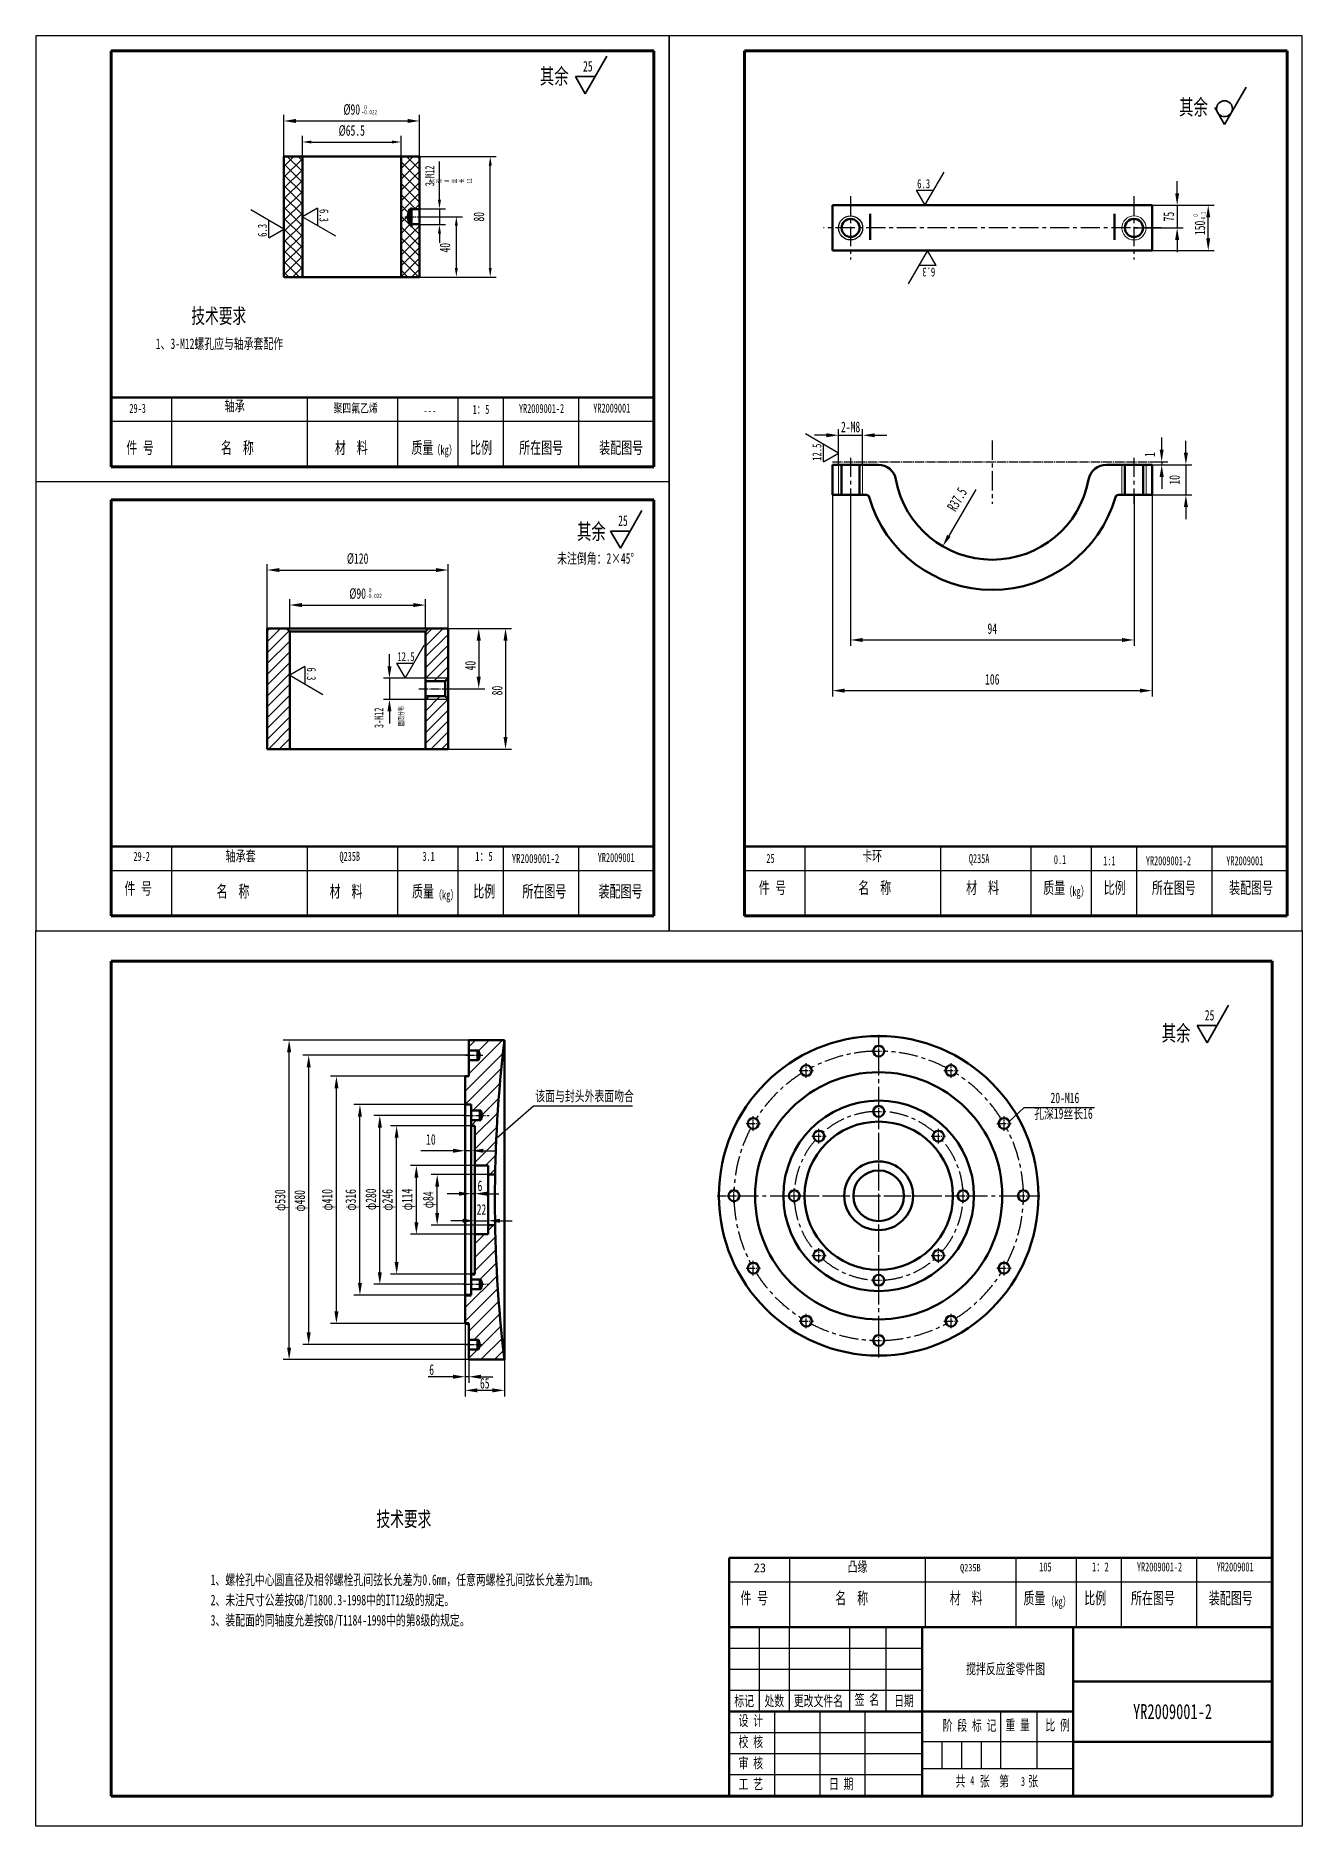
# Model space of a CAD drawing. Header units: millimetres. Extents: x -11803 to 14115, y -852 to 12275.
# Drawn here: x -2438 to 1762, y 6335 to 12275 of the extents above; entities that cross this region are included whole.
import ezdxf

# ---------------------------------------------------------------- set-up
doc = ezdxf.new("R2010")
doc.units = ezdxf.units.MM
doc.linetypes.add('CENTERX2', pattern=[101.6, 63.5, -12.7, 12.7, -12.7])
doc.linetypes.add('EB_DASHDOT', pattern=[39, 30, -3, 3, -3])
doc.layers.get('Defpoints').update_dxf_attribs({"lineweight": 0})
for name, color, linetype, lineweight in [('CAXA0', 7, 'Continuous', 70), ('CAXA1', 1, 'EB_DASHDOT', 25), ('CAXA3', 7, 'Continuous', 25), ('CAXA4', 3, 'Continuous', 25), ('中心线', 1, 'CENTERX2', 25), ('粗实线', 7, 'Continuous', 50), ('粗线', 7, 'Continuous', 40), ('细线', 3, 'Continuous', 0), ('边框线', 2, 'Continuous', 90)]:
    doc.layers.add(name, color=color, linetype=linetype, lineweight=lineweight)
doc.layers.add('细实线', color=125, linetype='Continuous')
doc.styles.get("Standard").update_dxf_attribs({"font": 'txt', "bigfont": 'gbcbig.shx'})
doc.styles.add('TXT', font='SIMFANG.TTF', dxfattribs={"width": 0.7})
doc.styles.add('UserTxtStyle78', font='SIMFANG.TTF', dxfattribs={"width": 0.667})
doc.styles.add('UserTxtStyle79', font='SIMFANG.TTF', dxfattribs={"width": 0.667})
doc.styles.add('UserTxtStyle8', font='SIMFANG.TTF', dxfattribs={"width": 0.667})
doc.styles.add('UserTxtStyle80', font='SIMFANG.TTF', dxfattribs={"width": 0.667})
doc.styles.add('标准', font='SimSun.ttf', dxfattribs={"width": 0.667})
doc.dimstyles.new('标准', dxfattribs={"dimscale": 10, "dimtxt": 3.5, "dimasz": 4, "dimexe": 2, "dimexo": 0, "dimgap": 2, "dimtad": 1, "dimdec": 1, "dimdsep": 46, "dimtxsty": '标准', "dimcen": 0, "dimdle": 2, "dimazin": 2, "dimtfac": 1, "dimtdec": 1, "dimtmove": 0, "dimatfit": 3, "dimfxl": 0, "dimtolj": 1, "dimtzin": 0, "dimarcsym": 0})

msp = doc.modelspace()

# ---------------------------------------------------------------- texts
at = {"attachment_point": 5, "rotation": 90, "style": '标准'}
for s, insert, char_height, width in [('{\\fFangSong_GB2312|b0|i0|c134|p34;\\H1.5x;孔\\P深\\P\\fFangSong_GB2312|b0|i0|c0|p34;8\\P\\fFangSong_GB2312|b0|i0|c134|p34;丝\\P长\\P\\fFangSong_GB2312|b0|i0|c0|p34;12}', (-1063.396, 11793.537), 10, 37.24497), ('{\\fFangSong_GB2312|b0|i0|c134|p34;圆周分布}', (-1225.415, 10018.24), 17.5, 172.50757)]:
    msp.add_mtext(s, dxfattribs=dict(at, insert=insert, char_height=char_height, width=width))
at = {"attachment_point": 5}
for s, insert, char_height, width, style in [('{\\fFangSong_GB2312|b0|i0|c134|p34;搅拌反应釜零件图}', (777.827, 6855.131), 35, 600, '标准'), ('{\\fSimSun|b0|i0|c134|p2;YR2009001-2}', (1331.571, 6715.131), 50, 660, 'TXT')]:
    msp.add_mtext(s, dxfattribs=dict(at, insert=insert, char_height=char_height, width=width, style=style))
at = {"layer": 'CAXA0', "color": 0, "linetype": 'Continuous', "lineweight": 25, "attachment_point": 1}
for s, insert, char_height, style in [('卡环', (302.838, 9571.671), 35, 'UserTxtStyle78'), ('Q235A', (656.135, 9560.297), 30, 'UserTxtStyle78'), ('{\\fSimSun|b0|i0|c134|p2;YR2009001-2}', (1243.197, 9553.225), 30, 'UserTxtStyle78'), ('{\\fSimSun|b0|i0|c134|p2;YR2009001}', (1509.904, 9553.225), 30, 'UserTxtStyle78'), ('技术要求', (-1308.668, 7379.369), 50, '标准'), ('凸缘', (254.063, 7213.7), 35, 'UserTxtStyle8'), ('1{\\fFangSong_GB2312|b0|i0|c134|p34;：}2', (1064.635, 7210.361), 30, 'UserTxtStyle8'), ('{\\fSimSun|b0|i0|c134|p2;YR2009001-2}', (1213.511, 7210.361), 30, 'UserTxtStyle8'), ('{\\fSimSun|b0|i0|c134|p2;YR2009001}', (1478.118, 7210.361), 30, 'UserTxtStyle8'), ('1、螺栓孔中心圆直径及相邻螺栓孔间弦长允差为0.6mm，任意两螺栓孔间弦长允差为1mm。', (-1858.562, 7170.228), 35, '标准'), ('\\fFangSong_GB2312|b0|i0|p34;2、未注尺寸公差按GB/T1800.3-1998中的IT12级的规定。', (-1858.562, 7103.098), 35, '标准'), ('\\fFangSong_GB2312|b0|i0|p34;3、装配面的同轴度允差按GB/T1184-1998中的第8级的规定。', (-1858.562, 7035.968), 35, '标准')]:
    msp.add_mtext(s, dxfattribs=dict(at, insert=insert, char_height=char_height, style=style))
at = {"layer": 'CAXA4', "style": '标准', "width": 0.667}
for s, p in [('标记', (-121.826, 6733.272)), ('处数', (-21.826, 6733.467)), ('更改文件名', (75.453, 6733.467)), ('签 名', (277.246, 6737.483)), ('日期', (408.174, 6734.05)), ('设 计', (-107.754, 6668.067)), ('重 量', (777.246, 6653.067)), ('比 例', (909.758, 6652.872)), ('校 核', (-107.754, 6597.483)), ('审 核', (-107.754, 6527.094)), ('工 艺', (-107.754, 6457.289))]:
    msp.add_text(s, height=35, dxfattribs=at).set_placement(p)
at = {"layer": 'CAXA4', "color": 0, "lineweight": -3, "style": '标准', "width": 0.667}
msp.add_text('日 期', height=35, dxfattribs=at).set_placement((192.246, 6457.872))
at = {"layer": 'CAXA4', "linetype": 'Continuous', "lineweight": 25, "attachment_point": 1}
for s, insert, char_height, style in [('其余', (-766.838, 12167.507), 52.5, '标准'), ('其余', (1353.397, 12065.001), 52.5, '标准'), ('\\fFangSong_GB2312|b0|i0|p34;件 号', (-2138.106, 10928.637), 40, '标准'), ('\\fFangSong_GB2312|b0|i0|p34;名  称', (-1824.486, 10928.637), 40, '标准'), ('\\fFangSong_GB2312|b0|i0|p34;材  料', (-1446.533, 10928.637), 40, '标准'), ('\\fFangSong_GB2312|b0|i0|p34;质量', (-1192.662, 10928.637), 40, '标准'), ('\\fFangSong_GB2312|b0|i0|p34;比例', (-998.17, 10928.637), 40, '标准'), ('\\fFangSong_GB2312|b0|i0|p34;所在图号', (-835.243, 10928.637), 40, '标准'), ('\\fFangSong_GB2312|b0|i0|p34;装配图号', (-569.881, 10928.637), 40, '标准'), ('\\fFangSong_GB2312|b0|i0|p34;（kg）', (-1124.165, 10915.955), 30, 'UserTxtStyle80'), ('\\fFangSong_GB2312|b0|i0|p34;其余', (-643.535, 10657.034), 52.5, '标准'), ('29-2', (-2114.607, 9567.921), 30, '标准'), ('{\\fSimSun|b0|i0|c134|p2;轴承套}', (-1809.168, 9571.346), 35, 'TXT'), ('Q235B', (-1431.314, 9567.921), 30, '标准'), ('3.1', (-1156.254, 9567.921), 30, '标准'), ('1{\\fFangSong_GB2312|b0|i0|c134|p34;：}5', (-981.254, 9567.921), 30, 'TXT'), ('YR2009001', (-574.691, 9563.773), 30, '标准'), ('{\\fSimSun|b0|i0|c134|p2;YR2009001-2}', (-859.572, 9560.587), 30, 'TXT'), ('\\fFangSong_GB2312|b0|i0|p34;件 号', (-2144.301, 9466.333), 40, '标准'), ('\\fFangSong_GB2312|b0|i0|p34;名  称', (-1839.059, 9456.852), 40, '标准'), ('\\fFangSong_GB2312|b0|i0|p34;材  料', (-1464.059, 9456.852), 40, '标准'), ('\\fFangSong_GB2312|b0|i0|p34;质量', (-1190.635, 9456.852), 40, '标准'), ('\\fFangSong_GB2312|b0|i0|p34;（kg）', (-1118.964, 9439.663), 30, 'UserTxtStyle80'), ('\\fFangSong_GB2312|b0|i0|p34;比例', (-987.644, 9456.852), 40, '标准'), ('\\fFangSong_GB2312|b0|i0|p34;所在图号', (-824.707, 9456.852), 40, '标准'), ('\\fFangSong_GB2312|b0|i0|p34;装配图号', (-571.993, 9456.852), 40, '标准'), ('件 号', (-40.707, 9468.538), 40, '标准'), ('名  称', (289.373, 9468.538), 40, '标准'), ('\\fFangSong_GB2312|b0|i0|p34;材  料', (646.994, 9468.538), 40, '标准'), ('\\fFangSong_GB2312|b0|i0|p34;质量', (902.775, 9468.538), 40, '标准'), ('\\fFangSong_GB2312|b0|i0|p34;（kg）', (971.724, 9451.665), 30, 'UserTxtStyle79'), ('\\fFangSong_GB2312|b0|i0|p34;比例', (1103.291, 9468.538), 40, '标准'), ('\\fFangSong_GB2312|b0|i0|p34;所在图号', (1263.353, 9468.538), 40, '标准'), ('\\fFangSong_GB2312|b0|i0|p34;装配图号', (1519.21, 9468.538), 40, '标准'), ('其余', (1295.576, 8992.53), 52.5, '标准'), ('件 号', (-101.312, 7111.749), 40, '标准'), ('名  称', (212.86, 7111.749), 40, '标准'), ('\\fFangSong_GB2312|b0|i0|p34;材  料', (592.563, 7111.749), 40, '标准'), ('\\fFangSong_GB2312|b0|i0|p34;质量', (837.285, 7111.749), 40, '标准'), ('\\fFangSong_GB2312|b0|i0|p34;（kg）', (911.86, 7095.323), 30, '标准'), ('\\fFangSong_GB2312|b0|i0|p34;比例', (1038.732, 7111.749), 40, '标准'), ('\\fFangSong_GB2312|b0|i0|p34;所在图号', (1193.921, 7111.749), 40, '标准'), ('\\fFangSong_GB2312|b0|i0|p34;装配图号', (1452.073, 7111.749), 40, '标准')]:
    msp.add_mtext(s, dxfattribs=dict(at, insert=insert, char_height=char_height, style=style))
at = {"layer": 'CAXA4', "linetype": 'Continuous', "lineweight": 70, "attachment_point": 1, "style": '标准'}
for s, insert, char_height in [('技术要求', (-1922.654, 11370.878), 50), ('1、3-M12螺孔应与轴承套配作', (-2040.456, 11271.256), 35), ('\\fFangSong_GB2312|b0|i0|p34;未注倒角：2×45{%%D}', (-709.179, 10558.803), 35)]:
    msp.add_mtext(s, dxfattribs=dict(at, insert=insert, char_height=char_height))
at = {"layer": 'CAXA4', "color": 0, "linetype": 'Continuous', "lineweight": 25, "char_height": 35, "attachment_point": 1, "style": '标准'}
for s, insert in [('\\fFangSong_GB2312|b0|i0|p34;20-M16     ', (926.981, 8768.982)), ('孔深19丝长16', (872.617, 8717.032))]:
    msp.add_mtext(s, dxfattribs=dict(at, insert=insert))
at = {"layer": '粗实线', "style": '标准', "width": 0.667}
for s, p in [('阶 段 标 记', (569.295, 6652.094)), ('   共   张  第    张', (564.297, 6467.094))]:
    msp.add_text(s, height=35, dxfattribs=at).set_placement(p)
at = {"layer": '粗实线', "attachment_point": 5}
for s, insert, char_height, width, style in [('29-3', (-2100.695, 11038.889), 30, 200, '标准'), ('{\\fSimSun|b0|i0|c134|p2;轴承}', (-1778.771, 11045.03), 35, 450, 'TXT'), ('{\\fSimSun|b0|i0|c134|p2;聚四氟乙烯}', (-1377.573, 11038.163), 30, 300, 'TXT'), ('1{\\fFangSong_GB2312|b0|i0|c134|p34;：}5', (-961.967, 11035.362), 30, 150, '标准'), ('YR2009001-2', (-761.162, 11038.344), 30, 250, '标准'), ('YR2009001', (-528.249, 11039.848), 30, 250, '标准'), ('{\\fSimSun|b0|i0|c134|p2;---}', (-1131.555, 11032.737), 30, 200, 'TXT'), ('Q235B', (661.095, 7189.811), 25, 300, '标准')]:
    msp.add_mtext(s, dxfattribs=dict(at, insert=insert, char_height=char_height, width=width, style=style))
at = {"layer": '粗实线', "insert": (-37.076, 7192.084), "char_height": 30, "width": 200, "attachment_point": 5}
msp.add_mtext('{\\fSimSun|b0|i0|c134|p2;23}', dxfattribs=at)
at = {"layer": '细实线', "style": 'TXT', "width": 0.7}
for s, p in [('-0.022', (-1357.952, 12014.37)), (' 0', (-1357.649, 12031.037)), ('-0.022', (-1342.091, 10409.471)), (' 0', (-1342.091, 10428.817))]:
    msp.add_text(s, height=15, dxfattribs=at).set_placement(p)
at = {"layer": '细实线', "insert": (-1132.021, 11810.352), "char_height": 30, "attachment_point": 5, "rotation": 90, "style": '标准'}
msp.add_mtext('3-M12', dxfattribs=at)
at = {"layer": '细实线', "char_height": 30, "width": 54.64664, "attachment_point": 1, "style": 'TXT'}
for s, insert in [('6.3', (484.793, 11799.621)), ('12.5', (-1239.417, 10230.559))]:
    msp.add_mtext(s, dxfattribs=dict(at, insert=insert))
at = {"layer": '细实线'}
for s, insert, char_height, width, attachment_point, rotation, style in [('6.3', (-1702.391, 11608.27), 30, 54.64664, 1, 90, 'TXT'), ('6.3', (-1467.545, 11700.578), 30, 54.64664, 1, 270, 'TXT'), (' 0\\P-0.1', (1420.39, 11674.964), 15, 22.91531, 5, 90, '标准'), ('6.3', (544.497, 11475.981), 30, 54.64664, 1, 180, 'TXT'), ('12.5', (136.939, 10864.978), 30, 54.64664, 1, 90, 'TXT'), ('6.3', (-1509.255, 10179.359), 30, 54.64664, 1, 270, 'TXT')]:
    msp.add_mtext(s, dxfattribs=dict(at, insert=insert, char_height=char_height, width=width, attachment_point=attachment_point, rotation=rotation, style=style))
at = {"layer": '细实线', "color": 0, "linetype": 'Continuous', "lineweight": 25, "insert": (-781.751, 8775.209), "char_height": 35, "attachment_point": 1, "style": '标准'}
msp.add_mtext('该面与封头外表面吻合', dxfattribs=at)
at = {"layer": '细实线', "color": 0, "lineweight": 50, "char_height": 30, "width": 58.69417, "attachment_point": 1, "style": '标准'}
for s, insert in [('{\\fSimSun|b0|i0|c134|p2;4}', (660.672, 6501.269)), ('{\\fSimSun|b0|i0|c134|p2;3}', (828.775, 6498.844))]:
    msp.add_mtext(s, dxfattribs=dict(at, insert=insert))

# ---------------------------------------------------------------- blocks, each defined once
blk = doc.blocks.new('CAXBLOCK14')
at = {"layer": 'CAXA0', "color": 0, "linetype": 'Continuous', "lineweight": 25, "insert": (-72.17, -169.61), "char_height": 3, "attachment_point": 1, "style": 'UserTxtStyle78'}
blk.add_mtext('\\fFangSong_GB2312|b0|i0|p34;25', dxfattribs=at)
blk = doc.blocks.new('CAXBLOCK17')
at = {"layer": 'CAXA0', "color": 0, "linetype": 'Continuous', "lineweight": 25, "insert": (21.99, -169.61), "char_height": 3, "attachment_point": 1, "style": 'UserTxtStyle78'}
blk.add_mtext('\\fFangSong_GB2312|b0|i0|p34;0.1', dxfattribs=at)
blk = doc.blocks.new('CAXBLOCK18')
at = {"layer": 'CAXA0', "color": 0, "linetype": 'Continuous', "lineweight": 25, "insert": (39.49, -169.61), "char_height": 3, "attachment_point": 1, "style": 'UserTxtStyle78'}
blk.add_mtext('\\fFangSong_GB2312|b0|i0|p34;1:1', dxfattribs=at)
blk = doc.blocks.new('*D135')
at = {"layer": 'Defpoints', "color": 0, "lineweight": 25}
for p in [(1263.8, 11712.8), (1203.8, 11637.8), (1346.9, 11637.8)]:
    blk.add_point(p, dxfattribs=at)
at = {"layer": '细实线', "color": 0, "lineweight": -2}
for p, q in [((1346.9, 11752.8), (1346.9, 11792.8)), ((1263.8, 11712.8), (1366.9, 11712.8)), ((1346.9, 11712.8), (1346.9, 11637.8)), ((1203.8, 11637.8), (1366.9, 11637.8)), ((1346.9, 11597.8), (1346.9, 11557.8))]:
    blk.add_line(p, q, dxfattribs=at)
at = {"layer": '细实线', "color": 0, "lineweight": 25}
for points in [[(1340.2, 11752.8), (1353.5, 11752.8), (1346.9, 11712.8)], [(1340.2, 11597.8), (1353.5, 11597.8), (1346.9, 11637.8)]]:
    blk.add_solid(points, dxfattribs=at)
at = {"layer": '细实线', "color": 0, "insert": (1319.4, 11675.3), "char_height": 35, "attachment_point": 5, "rotation": 90, "style": '标准'}
blk.add_mtext('\\A1;75', dxfattribs=at)
blk = doc.blocks.new('*D136')
at = {"layer": 'Defpoints', "color": 0, "lineweight": 25}
for p in [(1263.8, 11712.8), (1450, 11712.8), (1263.8, 11562.8)]:
    blk.add_point(p, dxfattribs=at)
at = {"layer": '细实线', "color": 0, "lineweight": -2}
for p, q in [((1263.8, 11712.8), (1470, 11712.8)), ((1450, 11602.8), (1450, 11672.8)), ((1263.8, 11562.8), (1470, 11562.8))]:
    blk.add_line(p, q, dxfattribs=at)
at = {"layer": '细实线', "color": 0, "lineweight": 25}
for points in [[(1443.4, 11672.8), (1456.7, 11672.8), (1450, 11712.8)], [(1443.4, 11602.8), (1456.7, 11602.8), (1450, 11562.8)]]:
    blk.add_solid(points, dxfattribs=at)
at = {"layer": '细实线', "color": 0, "insert": (1422.5, 11637.8), "char_height": 35, "attachment_point": 5, "rotation": 90, "style": '标准'}
blk.add_mtext('\\A1;150', dxfattribs=at)
blk = doc.blocks.new('*D137')
at = {"layer": 'Defpoints', "color": 0, "lineweight": 50}
for p in [(303.8, 10949.8), (223.8, 10851.9), (303.8, 10851.9)]:
    blk.add_point(p, dxfattribs=at)
at = {"layer": '细实线', "color": 0, "lineweight": -2}
for p, q in [((183.8, 10949.8), (143.8, 10949.8)), ((223.8, 10851.9), (223.8, 10969.8)), ((223.8, 10949.8), (303.8, 10949.8)), ((303.8, 10851.9), (303.8, 10969.8)), ((343.8, 10949.8), (383.8, 10949.8))]:
    blk.add_line(p, q, dxfattribs=at)
at = {"layer": '细实线', "color": 0, "lineweight": 50}
for points in [[(183.8, 10956.5), (183.8, 10943.2), (223.8, 10949.8)], [(343.8, 10956.5), (343.8, 10943.2), (303.8, 10949.8)]]:
    blk.add_solid(points, dxfattribs=at)
at = {"layer": '细实线', "color": 0, "insert": (263.8, 10977.3), "char_height": 35, "attachment_point": 5, "style": '标准'}
blk.add_mtext('\\A1;2-M8', dxfattribs=at)
blk = doc.blocks.new('*D138')
at = {"layer": 'Defpoints', "color": 0, "lineweight": 25}
for p in [(1263.8, 10861.9), (1263.8, 10851.9), (1295.6, 10851.9)]:
    blk.add_point(p, dxfattribs=at)
at = {"layer": '细实线', "color": 0, "lineweight": -2}
for p, q in [((1295.6, 10901.9), (1295.6, 10941.9)), ((1263.8, 10861.9), (1315.6, 10861.9)), ((1263.8, 10851.9), (1315.6, 10851.9)), ((1295.6, 10861.9), (1295.6, 10851.9)), ((1295.6, 10811.9), (1295.6, 10771.9))]:
    blk.add_line(p, q, dxfattribs=at)
at = {"layer": '细实线', "color": 0, "lineweight": 25}
for points in [[(1288.9, 10901.9), (1302.2, 10901.9), (1295.6, 10861.9)], [(1288.9, 10811.9), (1302.2, 10811.9), (1295.6, 10851.9)]]:
    blk.add_solid(points, dxfattribs=at)
at = {"layer": '细实线', "color": 0, "insert": (1256.3, 10885.8), "char_height": 35, "attachment_point": 5, "rotation": 90, "style": '标准'}
blk.add_mtext('\\A1;1', dxfattribs=at)
blk = doc.blocks.new('*D139')
at = {"layer": 'Defpoints', "color": 0, "lineweight": 25}
for p in [(1263.8, 10851.9), (1263.8, 10751.9), (1375.9, 10751.9)]:
    blk.add_point(p, dxfattribs=at)
at = {"layer": '细实线', "color": 0, "lineweight": -2}
for p, q in [((1375.9, 10891.9), (1375.9, 10931.9)), ((1263.8, 10851.9), (1395.9, 10851.9)), ((1375.9, 10851.9), (1375.9, 10751.9)), ((1263.8, 10751.9), (1395.9, 10751.9)), ((1375.9, 10711.9), (1375.9, 10671.9))]:
    blk.add_line(p, q, dxfattribs=at)
at = {"layer": '细实线', "color": 0, "lineweight": 25}
for points in [[(1369.2, 10891.9), (1382.6, 10891.9), (1375.9, 10851.9)], [(1369.2, 10711.9), (1382.6, 10711.9), (1375.9, 10751.9)]]:
    blk.add_solid(points, dxfattribs=at)
at = {"layer": '细实线', "color": 0, "insert": (1338.4, 10801.9), "char_height": 35, "attachment_point": 5, "rotation": 90, "style": '标准'}
blk.add_mtext('\\A1;10', dxfattribs=at)
blk = doc.blocks.new('*D140')
at = {"layer": 'Defpoints', "color": 0, "lineweight": 25}
for p in [(733.8, 10861.9), (569.4, 10581.5)]:
    blk.add_point(p, dxfattribs=at)
at = {"layer": '细实线', "color": 0, "lineweight": -2}
blk.add_line((679.7, 10769.7), (589.7, 10616), dxfattribs=at)
at = {"layer": '细实线', "color": 0, "lineweight": 25}
blk.add_solid([(583.9, 10619.4), (595.4, 10612.7), (569.4, 10581.5)], dxfattribs=at)
at = {"layer": '细实线', "color": 0, "insert": (617.1, 10737), "char_height": 35, "attachment_point": 5, "rotation": 59.62595, "style": '标准'}
blk.add_mtext('\\A1;R37.5', dxfattribs=at)
blk = doc.blocks.new('*D141')
at = {"layer": 'Defpoints', "color": 0, "lineweight": 25}
for p in [(263.8, 10751.9), (1203.8, 10751.9), (1203.8, 10270.7)]:
    blk.add_point(p, dxfattribs=at)
at = {"layer": '细实线', "color": 0, "lineweight": -2}
for p, q in [((263.8, 10751.9), (263.8, 10250.7)), ((1203.8, 10751.9), (1203.8, 10250.7)), ((303.8, 10270.7), (1163.8, 10270.7))]:
    blk.add_line(p, q, dxfattribs=at)
at = {"layer": '细实线', "color": 0, "lineweight": 25}
for points in [[(303.8, 10277.3), (303.8, 10264), (263.8, 10270.7)], [(1163.8, 10277.3), (1163.8, 10264), (1203.8, 10270.7)]]:
    blk.add_solid(points, dxfattribs=at)
at = {"layer": '细实线', "color": 0, "insert": (733.8, 10308.2), "char_height": 35, "attachment_point": 5, "style": '标准'}
blk.add_mtext('\\A1;94', dxfattribs=at)
blk = doc.blocks.new('*D142')
at = {"layer": 'Defpoints', "color": 0, "lineweight": 25}
for p in [(203.8, 10751.9), (1263.8, 10751.9), (1263.8, 10102.6)]:
    blk.add_point(p, dxfattribs=at)
at = {"layer": '细实线', "color": 0, "lineweight": -2}
for p, q in [((203.8, 10751.9), (203.8, 10082.6)), ((1263.8, 10751.9), (1263.8, 10082.6)), ((243.8, 10102.6), (1223.8, 10102.6))]:
    blk.add_line(p, q, dxfattribs=at)
at = {"layer": '细实线', "color": 0, "lineweight": 25}
for points in [[(243.8, 10109.3), (243.8, 10096), (203.8, 10102.6)], [(1223.8, 10109.3), (1223.8, 10096), (1263.8, 10102.6)]]:
    blk.add_solid(points, dxfattribs=at)
at = {"layer": '细实线', "color": 0, "insert": (733.8, 10140.1), "char_height": 35, "attachment_point": 5, "style": '标准'}
blk.add_mtext('\\A1;106', dxfattribs=at)
blk = doc.blocks.new('*D167')
at = {"layer": 'Defpoints', "color": 0, "lineweight": 25}
for p in [(-1165.6, 11874.8), (-931.3, 11874.8), (-1165.6, 11474.8)]:
    blk.add_point(p, dxfattribs=at)
at = {"layer": '细实线', "color": 0, "lineweight": -2}
for p, q in [((-1165.6, 11874.8), (-911.3, 11874.8)), ((-931.3, 11504.8), (-931.3, 11844.8)), ((-1165.6, 11474.8), (-911.3, 11474.8))]:
    blk.add_line(p, q, dxfattribs=at)
at = {"layer": '细实线', "color": 0, "lineweight": 25}
for points in [[(-936.3, 11844.8), (-926.3, 11844.8), (-931.3, 11874.8)], [(-936.3, 11504.8), (-926.3, 11504.8), (-931.3, 11474.8)]]:
    blk.add_solid(points, dxfattribs=at)
at = {"layer": '细实线', "color": 0, "insert": (-968.8, 11674.8), "char_height": 35, "attachment_point": 5, "rotation": 90, "style": '标准'}
blk.add_mtext('\\A1;80', dxfattribs=at)
blk = doc.blocks.new('*D168')
at = {"layer": 'Defpoints', "color": 0, "lineweight": 25}
for p in [(-1165.6, 11674.8), (-1165.6, 11474.8), (-1043.8, 11474.8)]:
    blk.add_point(p, dxfattribs=at)
at = {"layer": '细实线', "color": 0, "lineweight": -2}
for p, q in [((-1165.6, 11674.8), (-1023.8, 11674.8)), ((-1043.8, 11644.8), (-1043.8, 11504.8)), ((-1165.6, 11474.8), (-1023.8, 11474.8))]:
    blk.add_line(p, q, dxfattribs=at)
at = {"layer": '细实线', "color": 0, "lineweight": 25}
for points in [[(-1048.8, 11644.8), (-1038.8, 11644.8), (-1043.8, 11674.8)], [(-1048.8, 11504.8), (-1038.8, 11504.8), (-1043.8, 11474.8)]]:
    blk.add_solid(points, dxfattribs=at)
at = {"layer": '细实线', "color": 0, "insert": (-1081.3, 11572.1), "char_height": 35, "attachment_point": 5, "rotation": 90, "style": '标准'}
blk.add_mtext('\\A1;40', dxfattribs=at)
blk = doc.blocks.new('*D170')
at = {"layer": 'Defpoints', "color": 0, "lineweight": 25}
for p in [(-1071.1, 10308.7), (-1071.1, 9908.7), (-880.6, 9908.7)]:
    blk.add_point(p, dxfattribs=at)
at = {"layer": '细实线', "color": 0, "lineweight": -2}
for p, q in [((-1071.1, 10308.7), (-860.6, 10308.7)), ((-880.6, 10268.7), (-880.6, 9948.7)), ((-1071.1, 9908.7), (-860.6, 9908.7))]:
    blk.add_line(p, q, dxfattribs=at)
at = {"layer": '细实线', "color": 0, "lineweight": 25}
for points in [[(-887.3, 10268.7), (-874, 10268.7), (-880.6, 10308.7)], [(-887.3, 9948.7), (-874, 9948.7), (-880.6, 9908.7)]]:
    blk.add_solid(points, dxfattribs=at)
at = {"layer": '细实线', "color": 0, "insert": (-908.1, 10102.9), "char_height": 35, "attachment_point": 5, "rotation": 90, "style": '标准'}
blk.add_mtext('\\A1;80', dxfattribs=at)
blk = doc.blocks.new('*D171')
at = {"layer": 'Defpoints', "color": 0, "lineweight": 25}
for p in [(-1071.1, 10308.7), (-1071.1, 10108.7), (-969.5, 10108.7)]:
    blk.add_point(p, dxfattribs=at)
at = {"layer": '细实线', "color": 0, "lineweight": -2}
for p, q in [((-1071.1, 10308.7), (-949.5, 10308.7)), ((-969.5, 10268.7), (-969.5, 10148.7)), ((-1071.1, 10108.7), (-949.5, 10108.7))]:
    blk.add_line(p, q, dxfattribs=at)
at = {"layer": '细实线', "color": 0, "lineweight": 25}
for points in [[(-976.2, 10268.7), (-962.8, 10268.7), (-969.5, 10308.7)], [(-976.2, 10148.7), (-962.8, 10148.7), (-969.5, 10108.7)]]:
    blk.add_solid(points, dxfattribs=at)
at = {"layer": '细实线', "color": 0, "insert": (-997, 10185.5), "char_height": 35, "attachment_point": 5, "rotation": 90, "style": '标准'}
blk.add_mtext('\\A1;40', dxfattribs=at)
blk = doc.blocks.new('*D172')
at = {"layer": 'Defpoints', "color": 0, "lineweight": 25}
for p in [(-1071.1, 10143.7), (-1265.6, 10073.7), (-1071.1, 10073.7)]:
    blk.add_point(p, dxfattribs=at)
at = {"layer": '细实线', "color": 0, "lineweight": -2}
for p, q in [((-1265.6, 10183.7), (-1265.6, 10223.7)), ((-1071.1, 10143.7), (-1285.6, 10143.7)), ((-1265.6, 10143.7), (-1265.6, 10073.7)), ((-1071.1, 10073.7), (-1285.6, 10073.7)), ((-1265.6, 10033.7), (-1265.6, 9993.7))]:
    blk.add_line(p, q, dxfattribs=at)
at = {"layer": '细实线', "color": 0, "lineweight": 25}
for points in [[(-1272.3, 10183.7), (-1258.9, 10183.7), (-1265.6, 10143.7)], [(-1272.3, 10033.7), (-1258.9, 10033.7), (-1265.6, 10073.7)]]:
    blk.add_solid(points, dxfattribs=at)
at = {"layer": '细实线', "color": 0, "insert": (-1300.5, 10012.4), "char_height": 30, "attachment_point": 5, "rotation": 90, "style": '标准'}
blk.add_mtext('\\A1;3-M12', dxfattribs=at)
blk = doc.blocks.new('*D179')
at = {"layer": 'Defpoints', "color": 0, "linetype": 'Continuous', "lineweight": 25}
for p in [(-1014.5, 8586), (-994.5, 8586), (-994.5, 8576.1)]:
    blk.add_point(p, dxfattribs=at)
at = {"layer": '细实线', "color": 0, "linetype": 'Continuous', "lineweight": -2}
for p, q in [((-1054.5, 8576.1), (-1161.6, 8576.1)), ((-1014.5, 8586), (-1014.5, 8556.1)), ((-994.5, 8576.1), (-1014.5, 8576.1)), ((-994.5, 8586), (-994.5, 8556.1)), ((-954.5, 8576.1), (-914.5, 8576.1))]:
    blk.add_line(p, q, dxfattribs=at)
at = {"layer": '细实线', "color": 0, "linetype": 'Continuous', "lineweight": 25}
for points in [[(-1054.5, 8582.8), (-1054.5, 8569.4), (-1014.5, 8576.1)], [(-954.5, 8582.8), (-954.5, 8569.4), (-994.5, 8576.1)]]:
    blk.add_solid(points, dxfattribs=at)
at = {"layer": '细实线', "color": 0, "linetype": 'Continuous', "lineweight": -3, "insert": (-1128.1, 8613.6), "char_height": 35, "attachment_point": 5, "style": '标准'}
blk.add_mtext('\\A1;\\fFangSong_GB2312;10', dxfattribs=at)
blk = doc.blocks.new('*D180')
at = {"layer": 'Defpoints', "color": 0, "linetype": 'Continuous', "lineweight": 25}
for p in [(-982.5, 8380.5), (-938.5, 8380.5), (-938.5, 8343.8)]:
    blk.add_point(p, dxfattribs=at)
at = {"layer": '细实线', "color": 0, "linetype": 'Continuous', "lineweight": -2}
for p, q in [((-982.5, 8380.5), (-982.5, 8323.8)), ((-938.5, 8380.5), (-938.5, 8323.8)), ((-1022.5, 8343.8), (-1062.5, 8343.8)), ((-982.5, 8343.8), (-938.5, 8343.8)), ((-898.5, 8343.8), (-858.5, 8343.8))]:
    blk.add_line(p, q, dxfattribs=at)
at = {"layer": '细实线', "color": 0, "linetype": 'Continuous', "lineweight": 25}
for points in [[(-1022.5, 8350.5), (-1022.5, 8337.1), (-982.5, 8343.8)], [(-898.5, 8350.5), (-898.5, 8337.1), (-938.5, 8343.8)]]:
    blk.add_solid(points, dxfattribs=at)
at = {"layer": '细实线', "color": 0, "linetype": 'Continuous', "lineweight": -3, "insert": (-960.5, 8381.3), "char_height": 35, "attachment_point": 5, "style": '标准'}
blk.add_mtext('\\A1;\\fFangSong_GB2312;22', dxfattribs=at)
blk = doc.blocks.new('*D181')
at = {"layer": 'Defpoints', "color": 0, "linetype": 'Continuous', "lineweight": 25}
for p in [(-994.5, 8445.5), (-982.5, 8445.5), (-994.5, 8433.6)]:
    blk.add_point(p, dxfattribs=at)
at = {"layer": '细实线', "color": 0, "linetype": 'Continuous', "lineweight": -2}
for p, q in [((-994.5, 8445.5), (-994.5, 8413.6)), ((-982.5, 8445.5), (-982.5, 8413.6)), ((-1034.5, 8433.6), (-1074.5, 8433.6)), ((-982.5, 8433.6), (-994.5, 8433.6)), ((-942.5, 8433.6), (-902.5, 8433.6))]:
    blk.add_line(p, q, dxfattribs=at)
at = {"layer": '细实线', "color": 0, "linetype": 'Continuous', "lineweight": 25}
for points in [[(-1034.5, 8440.3), (-1034.5, 8427), (-994.5, 8433.6)], [(-942.5, 8440.3), (-942.5, 8427), (-982.5, 8433.6)]]:
    blk.add_solid(points, dxfattribs=at)
at = {"layer": '细实线', "color": 0, "linetype": 'Continuous', "lineweight": -3, "insert": (-965.4, 8459.4), "char_height": 35, "attachment_point": 5, "style": '标准'}
blk.add_mtext('\\A1;\\fFangSong_GB2312;6', dxfattribs=at)
blk = doc.blocks.new('*D182')
at = {"layer": 'Defpoints', "color": 0, "linetype": 'Continuous', "lineweight": 25}
for p in [(-1014.5, 8003.1), (-884.5, 7883.1), (-1014.5, 7781.1)]:
    blk.add_point(p, dxfattribs=at)
at = {"layer": '细实线', "color": 0, "linetype": 'Continuous', "lineweight": -2}
for p, q in [((-1014.5, 8003.1), (-1014.5, 7761.1)), ((-884.5, 7883.1), (-884.5, 7761.1)), ((-924.5, 7781.1), (-974.5, 7781.1))]:
    blk.add_line(p, q, dxfattribs=at)
at = {"layer": '细实线', "color": 0, "linetype": 'Continuous', "lineweight": 25}
for points in [[(-974.5, 7787.8), (-974.5, 7774.4), (-1014.5, 7781.1)], [(-924.5, 7787.8), (-924.5, 7774.4), (-884.5, 7781.1)]]:
    blk.add_solid(points, dxfattribs=at)
at = {"layer": '细实线', "color": 0, "linetype": 'Continuous', "lineweight": -3, "insert": (-949.5, 7804.6), "char_height": 35, "attachment_point": 5, "style": '标准'}
blk.add_mtext('\\A1;\\fFangSong_GB2312;65', dxfattribs=at)
blk = doc.blocks.new('*D183')
at = {"layer": 'Defpoints', "color": 0, "linetype": 'Continuous', "lineweight": 25}
for p in [(-1014.5, 8003.1), (-1002.5, 8003.1), (-1014.5, 7826.3)]:
    blk.add_point(p, dxfattribs=at)
at = {"layer": '细实线', "color": 0, "linetype": 'Continuous', "lineweight": -2}
for p, q in [((-1014.5, 8003.1), (-1014.5, 7806.3)), ((-1002.5, 8003.1), (-1002.5, 7806.3)), ((-1054.5, 7826.3), (-1137, 7826.3)), ((-1002.5, 7826.3), (-1014.5, 7826.3)), ((-962.5, 7826.3), (-922.5, 7826.3))]:
    blk.add_line(p, q, dxfattribs=at)
at = {"layer": '细实线', "color": 0, "linetype": 'Continuous', "lineweight": 25}
for points in [[(-1054.5, 7832.9), (-1054.5, 7819.6), (-1014.5, 7826.3)], [(-962.5, 7832.9), (-962.5, 7819.6), (-1002.5, 7826.3)]]:
    blk.add_solid(points, dxfattribs=at)
at = {"layer": '细实线', "color": 0, "linetype": 'Continuous', "lineweight": -3, "insert": (-1125.7, 7849.8), "char_height": 35, "attachment_point": 5, "style": '标准'}
blk.add_mtext('\\A1;\\fFangSong_GB2312;6', dxfattribs=at)
blk = doc.blocks.new('*D184')
at = {"layer": 'Defpoints', "color": 0, "linetype": 'Continuous', "lineweight": 25}
for p in [(-1598.4, 8943.1), (-1002.5, 8943.1), (-1002.5, 7883.1)]:
    blk.add_point(p, dxfattribs=at)
at = {"layer": '细实线', "color": 0, "linetype": 'Continuous', "lineweight": -2}
for p, q in [((-1002.5, 8943.1), (-1618.4, 8943.1)), ((-1598.4, 7923.1), (-1598.4, 8903.1)), ((-1002.5, 7883.1), (-1618.4, 7883.1))]:
    blk.add_line(p, q, dxfattribs=at)
at = {"layer": '细实线', "color": 0, "linetype": 'Continuous', "lineweight": 25}
for points in [[(-1605.1, 8903.1), (-1591.7, 8903.1), (-1598.4, 8943.1)], [(-1605.1, 7923.1), (-1591.7, 7923.1), (-1598.4, 7883.1)]]:
    blk.add_solid(points, dxfattribs=at)
at = {"layer": '细实线', "color": 0, "linetype": 'Continuous', "lineweight": -3, "insert": (-1623.5, 8412.2), "char_height": 35, "attachment_point": 5, "rotation": 90, "style": '标准'}
blk.add_mtext('\\A1;\\fFangSong_GB2312;φ530', dxfattribs=at)
blk = doc.blocks.new('*D185')
at = {"layer": 'Defpoints', "color": 0, "linetype": 'Continuous', "lineweight": 25}
for p in [(-1533.4, 8893.1), (-1002.5, 8893.1), (-1002.5, 7933.1)]:
    blk.add_point(p, dxfattribs=at)
at = {"layer": '细实线', "color": 0, "linetype": 'Continuous', "lineweight": -2}
for p, q in [((-1002.5, 8893.1), (-1553.4, 8893.1)), ((-1533.4, 7973.1), (-1533.4, 8853.1)), ((-1002.5, 7933.1), (-1553.4, 7933.1))]:
    blk.add_line(p, q, dxfattribs=at)
at = {"layer": '细实线', "color": 0, "linetype": 'Continuous', "lineweight": 25}
for points in [[(-1540.1, 8853.1), (-1526.8, 8853.1), (-1533.4, 8893.1)], [(-1540.1, 7973.1), (-1526.8, 7973.1), (-1533.4, 7933.1)]]:
    blk.add_solid(points, dxfattribs=at)
at = {"layer": '细实线', "color": 0, "linetype": 'Continuous', "lineweight": -3, "insert": (-1558.6, 8409.8), "char_height": 35, "attachment_point": 5, "rotation": 90, "style": '标准'}
blk.add_mtext('\\A1;\\fFangSong_GB2312;φ480', dxfattribs=at)
blk = doc.blocks.new('*D186')
at = {"layer": 'Defpoints', "color": 0, "linetype": 'Continuous', "lineweight": 25}
for p in [(-1441.4, 8823.1), (-1014.5, 8823.1), (-1014.5, 8003.1)]:
    blk.add_point(p, dxfattribs=at)
at = {"layer": '细实线', "color": 0, "linetype": 'Continuous', "lineweight": -2}
for p, q in [((-1014.5, 8823.1), (-1461.4, 8823.1)), ((-1441.4, 8043.1), (-1441.4, 8783.1)), ((-1014.5, 8003.1), (-1461.4, 8003.1))]:
    blk.add_line(p, q, dxfattribs=at)
at = {"layer": '细实线', "color": 0, "linetype": 'Continuous', "lineweight": 25}
for points in [[(-1448.1, 8783.1), (-1434.7, 8783.1), (-1441.4, 8823.1)], [(-1448.1, 8043.1), (-1434.7, 8043.1), (-1441.4, 8003.1)]]:
    blk.add_solid(points, dxfattribs=at)
at = {"layer": '细实线', "color": 0, "linetype": 'Continuous', "lineweight": -3, "insert": (-1467.5, 8413.1), "char_height": 35, "attachment_point": 5, "rotation": 90, "style": '标准'}
blk.add_mtext('\\A1;\\fFangSong_GB2312;φ410', dxfattribs=at)
blk = doc.blocks.new('*D187')
at = {"layer": 'Defpoints', "color": 0, "linetype": 'Continuous', "lineweight": 25}
for p in [(-1363.5, 8729.1), (-1014.5, 8729.1), (-1014.5, 8097.1)]:
    blk.add_point(p, dxfattribs=at)
at = {"layer": '细实线', "color": 0, "linetype": 'Continuous', "lineweight": -2}
for p, q in [((-1014.5, 8729.1), (-1383.5, 8729.1)), ((-1363.5, 8137.1), (-1363.5, 8689.1)), ((-1014.5, 8097.1), (-1383.5, 8097.1))]:
    blk.add_line(p, q, dxfattribs=at)
at = {"layer": '细实线', "color": 0, "linetype": 'Continuous', "lineweight": 25}
for points in [[(-1370.1, 8689.1), (-1356.8, 8689.1), (-1363.5, 8729.1)], [(-1370.1, 8137.1), (-1356.8, 8137.1), (-1363.5, 8097.1)]]:
    blk.add_solid(points, dxfattribs=at)
at = {"layer": '细实线', "color": 0, "linetype": 'Continuous', "lineweight": -3, "insert": (-1389.6, 8413.1), "char_height": 35, "attachment_point": 5, "rotation": 90, "style": '标准'}
blk.add_mtext('\\A1;\\fFangSong_GB2312;φ316', dxfattribs=at)
blk = doc.blocks.new('*D188')
at = {"layer": 'Defpoints', "color": 0, "linetype": 'Continuous', "lineweight": 25}
for p in [(-1297.5, 8693.1), (-1014.5, 8693.1), (-1014.5, 8133.1)]:
    blk.add_point(p, dxfattribs=at)
at = {"layer": '细实线', "color": 0, "linetype": 'Continuous', "lineweight": -2}
for p, q in [((-1014.5, 8693.1), (-1317.5, 8693.1)), ((-1297.5, 8173.1), (-1297.5, 8653.1)), ((-1014.5, 8133.1), (-1317.5, 8133.1))]:
    blk.add_line(p, q, dxfattribs=at)
at = {"layer": '细实线', "color": 0, "linetype": 'Continuous', "lineweight": 25}
for points in [[(-1304.1, 8653.1), (-1290.8, 8653.1), (-1297.5, 8693.1)], [(-1304.1, 8173.1), (-1290.8, 8173.1), (-1297.5, 8133.1)]]:
    blk.add_solid(points, dxfattribs=at)
at = {"layer": '细实线', "color": 0, "linetype": 'Continuous', "lineweight": -3, "insert": (-1322.6, 8415.1), "char_height": 35, "attachment_point": 5, "rotation": 90, "style": '标准'}
blk.add_mtext('\\A1;\\fFangSong_GB2312;φ280', dxfattribs=at)
blk = doc.blocks.new('*D189')
at = {"layer": 'Defpoints', "color": 0, "linetype": 'Continuous', "lineweight": 25}
for p in [(-1241.7, 8659.1), (-994.5, 8659.1), (-994.5, 8167.1)]:
    blk.add_point(p, dxfattribs=at)
at = {"layer": '细实线', "color": 0, "linetype": 'Continuous', "lineweight": -2}
for p, q in [((-994.5, 8659.1), (-1261.7, 8659.1)), ((-1241.7, 8207.1), (-1241.7, 8619.1)), ((-994.5, 8167.1), (-1261.7, 8167.1))]:
    blk.add_line(p, q, dxfattribs=at)
at = {"layer": '细实线', "color": 0, "linetype": 'Continuous', "lineweight": 25}
for points in [[(-1248.4, 8619.1), (-1235.1, 8619.1), (-1241.7, 8659.1)], [(-1248.4, 8207.1), (-1235.1, 8207.1), (-1241.7, 8167.1)]]:
    blk.add_solid(points, dxfattribs=at)
at = {"layer": '细实线', "color": 0, "linetype": 'Continuous', "lineweight": -3, "insert": (-1267.9, 8413.1), "char_height": 35, "attachment_point": 5, "rotation": 90, "style": '标准'}
blk.add_mtext('\\A1;\\fFangSong_GB2312;φ246', dxfattribs=at)
blk = doc.blocks.new('*D190')
at = {"layer": 'Defpoints', "color": 0, "linetype": 'Continuous', "lineweight": 25}
for p in [(-1176.3, 8527.1), (-982.5, 8527.1), (-982.5, 8299.1)]:
    blk.add_point(p, dxfattribs=at)
at = {"layer": '细实线', "color": 0, "linetype": 'Continuous', "lineweight": -2}
for p, q in [((-982.5, 8527.1), (-1196.3, 8527.1)), ((-1176.3, 8339.1), (-1176.3, 8487.1)), ((-982.5, 8299.1), (-1196.3, 8299.1))]:
    blk.add_line(p, q, dxfattribs=at)
at = {"layer": '细实线', "color": 0, "linetype": 'Continuous', "lineweight": 25}
for points in [[(-1182.9, 8487.1), (-1169.6, 8487.1), (-1176.3, 8527.1)], [(-1182.9, 8339.1), (-1169.6, 8339.1), (-1176.3, 8299.1)]]:
    blk.add_solid(points, dxfattribs=at)
at = {"layer": '细实线', "color": 0, "linetype": 'Continuous', "lineweight": -3, "insert": (-1202.4, 8414.2), "char_height": 35, "attachment_point": 5, "rotation": 90, "style": '标准'}
blk.add_mtext('\\A1;\\fFangSong_GB2312;φ114', dxfattribs=at)
blk = doc.blocks.new('*D191')
at = {"layer": 'Defpoints', "color": 0, "linetype": 'Continuous', "lineweight": 25}
for p in [(-1107.2, 8497.1), (-938.5, 8497.1), (-938.5, 8329.1)]:
    blk.add_point(p, dxfattribs=at)
at = {"layer": '细实线', "color": 0, "linetype": 'Continuous', "lineweight": -2}
for p, q in [((-938.5, 8497.1), (-1127.2, 8497.1)), ((-1107.2, 8369.1), (-1107.2, 8457.1)), ((-938.5, 8329.1), (-1127.2, 8329.1))]:
    blk.add_line(p, q, dxfattribs=at)
at = {"layer": '细实线', "color": 0, "linetype": 'Continuous', "lineweight": 25}
for points in [[(-1113.9, 8457.1), (-1100.6, 8457.1), (-1107.2, 8497.1)], [(-1113.9, 8369.1), (-1100.6, 8369.1), (-1107.2, 8329.1)]]:
    blk.add_solid(points, dxfattribs=at)
at = {"layer": '细实线', "color": 0, "linetype": 'Continuous', "lineweight": -3, "insert": (-1132.4, 8413.1), "char_height": 35, "attachment_point": 5, "rotation": 90, "style": '标准'}
blk.add_mtext('\\A1;\\fFangSong_GB2312;φ84', dxfattribs=at)
blk = doc.blocks.new('CAXBLOCK23')
at = {"layer": 'CAXA0', "color": 0, "linetype": 'Continuous', "lineweight": 25, "insert": (1616.2, -37.4), "char_height": 30, "attachment_point": 1, "style": 'UserTxtStyle8'}
blk.add_mtext('\\fFangSong_GB2312|b0|i0|p34;105', dxfattribs=at)
blk = doc.blocks.new('CAXBLOCK57', base_point=(2112.1, 1488.3))
at = {"layer": 'CAXA4', "color": 0, "linetype": 'Continuous', "lineweight": 35}
for p, q in [((2112.1, 1488.3), (2183.9, 1612.8)), ((2112.1, 1488.3), (2079.4, 1544.9)), ((2079.4, 1544.9), (2144.7, 1544.9))]:
    blk.add_line(p, q, dxfattribs=at)
at = {"layer": 'CAXA4', "color": 0, "linetype": 'Continuous', "lineweight": 25, "insert": (2104.7, 1596.9), "char_height": 35, "attachment_point": 1, "style": '标准'}
blk.add_mtext('\\fFangSong_GB2312|b0|i0|p34;25', dxfattribs=at)
blk = doc.blocks.new('*D282')
at = {"layer": 'Defpoints', "color": 0, "lineweight": 25}
for p in [(-1226.9, 11922.8), (-1554.4, 11874.8), (-1226.9, 11874.8)]:
    blk.add_point(p, dxfattribs=at)
at = {"layer": '细实线', "color": 0, "lineweight": -2}
for p, q in [((-1554.4, 11874.8), (-1554.4, 11942.8)), ((-1226.9, 11874.8), (-1226.9, 11942.8)), ((-1524.4, 11922.8), (-1256.9, 11922.8))]:
    blk.add_line(p, q, dxfattribs=at)
at = {"layer": '细实线', "color": 0, "lineweight": 25}
for points in [[(-1524.4, 11927.8), (-1524.4, 11917.8), (-1554.4, 11922.8)], [(-1256.9, 11927.8), (-1256.9, 11917.8), (-1226.9, 11922.8)]]:
    blk.add_solid(points, dxfattribs=at)
at = {"layer": '细实线', "color": 0, "lineweight": 25, "insert": (-1390.6, 11960.3), "char_height": 35, "attachment_point": 5, "style": '标准'}
blk.add_mtext('\\A1;%%c65.5', dxfattribs=at)
blk = doc.blocks.new('*D283')
at = {"layer": 'Defpoints', "color": 0, "lineweight": 25}
for p in [(-1165.6, 11992.6), (-1615.5, 11874.8), (-1165.6, 11874.8)]:
    blk.add_point(p, dxfattribs=at)
at = {"layer": '细实线', "color": 0, "lineweight": -2}
for p, q in [((-1615.5, 11874.8), (-1615.5, 12012.6)), ((-1165.6, 11874.8), (-1165.6, 12012.6)), ((-1575.5, 11992.6), (-1205.6, 11992.6))]:
    blk.add_line(p, q, dxfattribs=at)
at = {"layer": '细实线', "color": 0, "lineweight": 25}
for points in [[(-1575.5, 11999.3), (-1575.5, 11985.9), (-1615.5, 11992.6)], [(-1205.6, 11999.3), (-1205.6, 11985.9), (-1165.6, 11992.6)]]:
    blk.add_solid(points, dxfattribs=at)
at = {"layer": '细实线', "color": 0, "lineweight": 25, "insert": (-1390.6, 12030.1), "char_height": 35, "attachment_point": 5, "style": '标准'}
blk.add_mtext('\\A1;%%c90', dxfattribs=at)
blk = doc.blocks.new('*D284')
at = {"layer": 'Defpoints', "color": 0, "lineweight": 25}
for p in [(-1146.1, 10386.5), (-1596.1, 10308.7), (-1146.1, 10308.7)]:
    blk.add_point(p, dxfattribs=at)
at = {"layer": '细实线', "color": 0, "lineweight": -2}
for p, q in [((-1596.1, 10308.7), (-1596.1, 10406.5)), ((-1146.1, 10308.7), (-1146.1, 10406.5)), ((-1556.1, 10386.5), (-1186.1, 10386.5))]:
    blk.add_line(p, q, dxfattribs=at)
at = {"layer": '细实线', "color": 0, "lineweight": 25}
for points in [[(-1556.1, 10393.2), (-1556.1, 10379.8), (-1596.1, 10386.5)], [(-1186.1, 10393.2), (-1186.1, 10379.8), (-1146.1, 10386.5)]]:
    blk.add_solid(points, dxfattribs=at)
at = {"layer": '细实线', "color": 0, "lineweight": 25, "insert": (-1371.1, 10424), "char_height": 35, "attachment_point": 5, "style": '标准'}
blk.add_mtext('\\A1;%%c90', dxfattribs=at)
blk = doc.blocks.new('*D285')
at = {"layer": 'Defpoints', "color": 0, "lineweight": 25}
for p in [(-1071.1, 10502.7), (-1671.1, 10308.7), (-1071.1, 10308.7)]:
    blk.add_point(p, dxfattribs=at)
at = {"layer": '细实线', "color": 0, "lineweight": -2}
for p, q in [((-1671.1, 10308.7), (-1671.1, 10522.7)), ((-1071.1, 10308.7), (-1071.1, 10522.7)), ((-1631.1, 10502.7), (-1111.1, 10502.7))]:
    blk.add_line(p, q, dxfattribs=at)
at = {"layer": '细实线', "color": 0, "lineweight": 25}
for points in [[(-1631.1, 10509.3), (-1631.1, 10496), (-1671.1, 10502.7)], [(-1111.1, 10509.3), (-1111.1, 10496), (-1071.1, 10502.7)]]:
    blk.add_solid(points, dxfattribs=at)
at = {"layer": '细实线', "color": 0, "lineweight": 25, "insert": (-1371.1, 10540.2), "char_height": 35, "attachment_point": 5, "style": '标准'}
blk.add_mtext('\\A1;%%c120', dxfattribs=at)

# ---------------------------------------------------------------- dimensions: what is measured, and where the dimension line sits
at = {"layer": '细实线', "color": 0, "lineweight": 25}
for base, p1, p2, text, picture, middle in [((-1165.615, 11992.594), (-1615.505, 11874.799), (-1165.615, 11874.799), '%%c90', '*D283', (-1390.56, 12030.094)), ((-1071.075, 10502.678), (-1671.075, 10308.739), (-1071.075, 10308.739), '%%c120', '*D285', (-1371.075, 10540.178))]:
    dim = msp.add_linear_dim(base=base, p1=p1, p2=p2, text=text, dimstyle='标准', dxfattribs=at)
    dim.commit()
    dim.dimension.update_dxf_attribs({"geometry": picture, "text_midpoint": middle})
dim = msp.add_linear_dim(base=(-1226.865, 11922.779), p1=(-1554.365, 11874.799), p2=(-1226.865, 11874.799), text='%%c65.5', dimstyle='标准', override={"dimasz": 3}, dxfattribs=at)
dim.commit()
dim.dimension.update_dxf_attribs({"geometry": '*D282', "text_midpoint": (-1390.615, 11922.779), "dimtype": 160})
at = {"layer": '细实线'}
dim = msp.add_linear_dim(base=(-931.346, 11874.799), p1=(-1165.615, 11474.799), p2=(-1165.615, 11874.799), angle=90, text='80', dimstyle='标准', override={"dimasz": 3}, dxfattribs=at)
dim.commit()
dim.dimension.update_dxf_attribs({"geometry": '*D167', "text_midpoint": (-968.846, 11674.799)})
dim = msp.add_linear_dim(base=(1346.864, 11637.801), p1=(1263.759, 11712.801), p2=(1203.759, 11637.801), angle=90, dimstyle='标准', override={"dimgap": 1}, dxfattribs=at)
dim.commit()
dim.dimension.update_dxf_attribs({"geometry": '*D135', "text_midpoint": (1346.864, 11675.301), "dimtype": 160})
dim = msp.add_linear_dim(base=(1450.05, 11712.801), p1=(1263.759, 11562.801), p2=(1263.759, 11712.801), angle=90, dimstyle='标准', override={"dimgap": 1}, dxfattribs=at)
dim.commit()
dim.dimension.update_dxf_attribs({"geometry": '*D136', "text_midpoint": (1422.55, 11637.801)})
for base, p1, p2, text, override, picture, middle in [((-1043.769, 11474.799), (-1165.615, 11674.799), (-1165.615, 11474.799), '40', {"dimasz": 3}, '*D168', (-1043.769, 11572.103)), ((1295.551, 10851.931), (1263.759, 10861.931), (1263.759, 10851.931), '1', {"dimgap": 0.5, "dimtmove": 2}, '*D138', (1256.338, 10885.8)), ((-880.645, 9908.739), (-1071.075, 10308.739), (-1071.075, 9908.739), '80', {"dimgap": 1}, '*D170', (-880.645, 10102.865)), ((-969.497, 10108.739), (-1071.075, 10308.739), (-1071.075, 10108.739), '40', {"dimgap": 1}, '*D171', (-969.497, 10185.47)), ((-1265.611, 10073.739), (-1071.075, 10143.739), (-1071.075, 10073.739), '3-M12', {"dimtxt": 3, "dimtmove": 2}, '*D172', (-1300.459, 10012.412))]:
    dim = msp.add_linear_dim(base=base, p1=p1, p2=p2, angle=90, text=text, dimstyle='标准', override=override, dxfattribs=at)
    dim.commit()
    dim.dimension.update_dxf_attribs({"geometry": picture, "text_midpoint": middle, "dimtype": 160})
dim = msp.add_linear_dim(base=(303.759, 10949.835), p1=(223.759, 10851.931), p2=(303.759, 10851.931), text='2-M8', dimstyle='标准', override={"dimgap": 1}, dxfattribs=at)
dim.commit()
dim.dimension.update_dxf_attribs({"geometry": '*D137', "text_midpoint": (263.759, 10949.835), "dimtype": 160})
dim = msp.add_linear_dim(base=(1375.897, 10751.931), p1=(1263.759, 10851.931), p2=(1263.759, 10751.931), angle=90, text='10', dimstyle='标准', dxfattribs=at)
dim.commit()
dim.dimension.update_dxf_attribs({"geometry": '*D139', "text_midpoint": (1375.897, 10801.931), "dimtype": 160})
dim = msp.add_radius_dim(center=(733.759, 10861.931), mpoint=(569.425, 10581.54), text='R37.5', dimstyle='标准', dxfattribs=at)
dim.commit()
dim.dimension.update_dxf_attribs({"geometry": '*D140', "text_midpoint": (649.404, 10718.002), "dimtype": 164})
for base, p1, p2, text, picture, middle in [((1263.759, 10102.63), (203.759, 10751.931), (1263.759, 10751.931), '106', '*D142', (733.759, 10140.13)), ((1203.759, 10270.664), (263.759, 10751.931), (1203.759, 10751.931), '94', '*D141', (733.759, 10308.164))]:
    dim = msp.add_linear_dim(base=base, p1=p1, p2=p2, text=text, dimstyle='标准', dxfattribs=at)
    dim.commit()
    dim.dimension.update_dxf_attribs({"geometry": picture, "text_midpoint": middle})
at = {"layer": '细实线', "color": 0, "lineweight": 25}
dim = msp.add_linear_dim(base=(-1146.075, 10386.508), p1=(-1596.075, 10308.739), p2=(-1146.075, 10308.739), text='%%c90', dimstyle='标准', dxfattribs=at)
dim.commit()
dim.dimension.update_dxf_attribs({"geometry": '*D284', "text_midpoint": (-1371.075, 10386.508), "dimtype": 160})
at = {"layer": '细实线', "linetype": 'Continuous', "lineweight": -3}
for base, p1, p2, angle, text, override, picture, middle in [((-1598.386, 8943.128), (-1002.506, 7883.128), (-1002.506, 8943.128), 90, '\\fFangSong_GB2312;φ530', {"dimgap": 0.5}, '*D184', (-1598.386, 8412.198)), ((-1533.425, 8893.128), (-1002.506, 7933.128), (-1002.506, 8893.128), 90, '\\fFangSong_GB2312;φ480', {"dimgap": 0.5}, '*D185', (-1533.425, 8409.821)), ((-1441.398, 8823.128), (-1014.506, 8003.128), (-1014.506, 8823.128), 90, '\\fFangSong_GB2312;φ410', {"dimgap": 0.6}, '*D186', (-1441.398, 8413.128)), ((-1363.48, 8729.128), (-1014.506, 8097.128), (-1014.506, 8729.128), 90, '\\fFangSong_GB2312;φ316', {"dimgap": 0.6}, '*D187', (-1363.48, 8413.128)), ((-1297.465, 8693.128), (-1014.506, 8133.128), (-1014.506, 8693.128), 90, '\\fFangSong_GB2312;φ280', {"dimgap": 0.5}, '*D188', (-1297.465, 8415.127)), ((-1241.737, 8659.128), (-994.506, 8167.128), (-994.506, 8659.128), 90, '\\fFangSong_GB2312;φ246', {"dimgap": 0.6}, '*D189', (-1241.737, 8413.128)), ((-1176.279, 8527.128), (-982.506, 8299.128), (-982.506, 8527.128), 90, '\\fFangSong_GB2312;φ114', {"dimgap": 0.6}, '*D190', (-1176.279, 8414.243)), ((-1107.22, 8497.128), (-938.506, 8329.128), (-938.506, 8497.128), 90, '\\fFangSong_GB2312;φ84', {"dimgap": 0.5}, '*D191', (-1107.22, 8413.128)), ((-994.506, 8433.63), (-982.506, 8445.523), (-994.506, 8445.523), 180, '\\fFangSong_GB2312;6', {"dimtmove": 1}, '*D181', (-965.425, 8421.945)), ((-1014.506, 7826.273), (-1002.506, 8003.128), (-1014.506, 8003.128), 180, '\\fFangSong_GB2312;6', {"dimgap": 0.6}, '*D183', (-1125.743, 7826.273))]:
    dim = msp.add_linear_dim(base=base, p1=p1, p2=p2, angle=angle, text=text, dimstyle='标准', override=override, dxfattribs=at)
    dim.commit()
    dim.dimension.update_dxf_attribs({"geometry": picture, "text_midpoint": middle, "dimtype": 160})
for base, p1, p2, text, picture, middle in [((-994.506, 8576.102), (-1014.506, 8585.961), (-994.506, 8585.961), '\\fFangSong_GB2312;10', '*D179', (-1128.071, 8576.102)), ((-938.506, 8343.798), (-982.506, 8380.508), (-938.506, 8380.508), '\\fFangSong_GB2312;22', '*D180', (-960.506, 8343.798))]:
    dim = msp.add_linear_dim(base=base, p1=p1, p2=p2, angle=180, text=text, dimstyle='标准', dxfattribs=at)
    dim.commit()
    dim.dimension.update_dxf_attribs({"geometry": picture, "text_midpoint": middle, "dimtype": 160})
dim = msp.add_linear_dim(base=(-1014.506, 7781.092), p1=(-884.506, 7883.128), p2=(-1014.506, 8003.128), angle=180, text='\\fFangSong_GB2312;65', dimstyle='标准', override={"dimgap": 0.6}, dxfattribs=at)
dim.commit()
dim.dimension.update_dxf_attribs({"geometry": '*D182', "text_midpoint": (-949.506, 7804.592)})

# ---------------------------------------------------------------- hatches: boundary and pattern name
at = {"layer": 'CAXA4', "linetype": 'Continuous', "lineweight": 25}
msp.add_hatch(color=0, dxfattribs=at).paths.add_polyline_path([(787.06, 8671.341), (794.471, 8676.57), (792.956, 8678.233)], flags=0)
at = {"layer": '细实线', "lineweight": 25}
h = msp.add_hatch(dxfattribs=at)
h.set_pattern_fill('ANSI37', color=256, scale=8, style=0)
h.set_pattern_definition([(45, (2950.67, 1536.44), (-17.96051, 17.96051), []), (135, (2950.67, 1536.44), (-17.96051, -17.96051), [])])
h.paths.add_polyline_path([(-1554.365, 11874.799), (-1615.505, 11874.799), (-1615.557, 11683.921), (-1615.505, 11683.891), (-1615.557, 11683.86), (-1615.615, 11474.799), (-1554.365, 11474.799)])
h.paths.add_polyline_path([(-1165.615, 11874.799), (-1226.865, 11874.799), (-1226.865, 11474.799), (-1165.615, 11474.799), (-1165.615, 11649.799), (-1199.026, 11649.799), (-1205.725, 11674.799), (-1199.026, 11699.799), (-1165.615, 11699.799)])
at = {"layer": '细实线'}
h = msp.add_hatch(dxfattribs=at)
h.set_pattern_fill('ANSI31', color=256, scale=8, style=0)
h.set_pattern_definition([(45, (2820.21, 1536.44), (-17.96051, 17.96051), [])])
h.paths.add_polyline_path([(-1596.075, 10298.739), (-1606.075, 10308.739), (-1671.075, 10308.739), (-1671.075, 9908.739), (-1596.075, 9908.739)])
h.paths.add_polyline_path([(-1146.075, 10133.739), (-1081.075, 10133.739), (-1071.075, 10143.739), (-1071.075, 10308.739), (-1136.075, 10308.739), (-1146.075, 10298.739)])
h.paths.add_polyline_path([(-1146.075, 9908.739), (-1071.075, 9908.739), (-1071.075, 10073.739), (-1081.075, 10083.739), (-1146.075, 10083.739)])
at = {"layer": '细实线', "lineweight": 25}
h = msp.add_hatch(dxfattribs=at)
h.set_pattern_fill('ANSI31', color=0, scale=10, style=0)
h.paths.add_polyline_path([(-884.506, 8943.128), (-1002.506, 8943.128), (-1002.506, 8909.128), (-970.506, 8909.128), (-965.993, 8893.128), (-970.506, 8877.128), (-1002.506, 8877.128), (-1002.506, 8823.128), (-1014.506, 8823.128), (-1014.506, 8729.128), (-994.506, 8729.128), (-994.506, 8709.128), (-962.506, 8709.128), (-957.993, 8693.128), (-962.506, 8677.128), (-994.506, 8677.128), (-994.506, 8659.128), (-982.506, 8659.128), (-982.506, 8527.128), (-938.506, 8527.128), (-938.506, 8497.128), (-915.009, 8497.128, -0.0248246)])
h.paths.add_polyline_path([(-915.009, 8329.128), (-938.506, 8329.128), (-938.506, 8299.128), (-982.506, 8299.128), (-982.506, 8167.128), (-994.506, 8167.128), (-994.506, 8149.128), (-962.506, 8149.128), (-957.993, 8133.128), (-962.506, 8117.128), (-994.506, 8117.128), (-994.506, 8097.128), (-1014.506, 8097.128), (-1014.506, 8003.128), (-1002.506, 8003.128), (-1002.506, 7949.128), (-970.506, 7949.128), (-965.993, 7933.128), (-970.506, 7917.128), (-1002.506, 7917.128), (-1002.506, 7883.128), (-884.506, 7883.128, -0.0248246)])

# ---------------------------------------------------------------- linework, layer by layer
at = {"layer": 'CAXA0', "linetype": 'Continuous', "lineweight": 50}
for p, q in [((-1192.449, 11705.328), (-1192.449, 11640.554)), ((1263.759, 11712.801), (203.759, 11712.801)), ((203.759, 11712.801), (203.759, 11562.801)), ((1263.759, 11562.801), (1263.759, 11712.801)), ((-1199.026, 11699.799), (-1205.725, 11674.799)), ((-1205.725, 11674.799), (-1199.026, 11649.799)), ((-1199.026, 11699.799), (-1199.026, 11649.799)), ((-1199.026, 11699.799), (-1165.615, 11699.799)), ((-1199.026, 11649.799), (-1165.615, 11649.799)), ((328.93, 11684.272), (328.93, 11597.828)), ((1138.588, 11684.272), (1138.588, 11597.828)), ((203.759, 11562.801), (1263.759, 11562.801)), ((1263.759, 10751.931), (1151.88, 10751.931)), ((-1146.185, 10133.739), (-1081.075, 10133.739)), ((-1071.075, 10143.739), (-1081.075, 10133.739)), ((-1081.075, 10133.739), (-1081.075, 10083.739)), ((-1146.185, 10083.739), (-1081.075, 10083.739)), ((-1071.075, 10073.739), (-1081.075, 10083.739)), ((-1014.506, 8729.128), (-994.506, 8729.128)), ((-994.506, 8659.128), (-982.506, 8659.128)), ((-938.506, 8497.128), (-915.009, 8497.128)), ((501.571, 6995.131), (501.571, 6435.131)), ((1001.571, 6435.131), (1001.571, 6995.131))]:
    msp.add_line(p, q, dxfattribs=at)
at = {"layer": 'CAXA0', "linetype": 'EB_DASHDOT', "lineweight": 25}
msp.add_line((203.759, 10861.931), (1263.759, 10861.931), dxfattribs=at)
at = {"layer": 'CAXA0', "linetype": 'Continuous', "lineweight": 70}
for p, q in [((-994.506, 8167.128), (-982.506, 8167.128)), ((-1014.506, 8097.128), (-994.506, 8097.128)), ((-1014.506, 8003.128), (-1002.506, 8003.128)), ((1661.571, 6995.131), (1661.571, 6435.131))]:
    msp.add_line(p, q, dxfattribs=at)
at = {"layer": 'CAXA0', "linetype": 'Continuous', "lineweight": 40}
msp.add_line((1661.571, 6435.131), (1661.571, 6955.131), dxfattribs=at)
at = {"layer": 'CAXA0', "linetype": 'Continuous', "lineweight": 50}
for centre in [(263.759, 11637.801), (1203.759, 11637.801)]:
    msp.add_circle(centre, 30, dxfattribs=at)
at = {"layer": 'CAXA0', "linetype": 'Continuous', "lineweight": 18}
msp.add_circle((1203.759, 11637.801), 40, dxfattribs=at)
at = {"layer": 'CAXA1', "linetype": 'EB_DASHDOT', "lineweight": 25}
for p, q in [((-1214.026, 11674.799), (-1150.615, 11674.799)), ((-1168.511, 10108.739), (-1059.762, 10108.739)), ((356.954, 8924.596), (356.954, 8962.596)), ((356.954, 8882.596), (356.954, 8930.596)), ((116.954, 8818.289), (116.954, 8866.289)), ((332.954, 8906.596), (380.954, 8906.596)), ((596.954, 8818.289), (596.954, 8866.289)), ((92.954, 8842.289), (140.954, 8842.289)), ((572.954, 8842.289), (620.954, 8842.289)), ((-1019.471, 8693.128), (-935.21, 8693.128)), ((332.954, 8706.596), (380.954, 8706.596)), ((356.954, 8682.596), (356.954, 8730.596)), ((772.646, 8642.596), (772.646, 8690.596)), ((134.964, 8624.586), (182.964, 8624.586)), ((158.964, 8600.586), (158.964, 8648.586)), ((530.944, 8624.586), (578.944, 8624.586)), ((554.944, 8600.586), (554.944, 8648.586)), ((748.646, 8666.596), (796.646, 8666.596)), ((-123.046, 8402.596), (-123.046, 8450.596)), ((76.954, 8402.596), (76.954, 8450.596)), ((636.954, 8402.596), (636.954, 8450.596)), ((836.954, 8402.596), (836.954, 8450.596)), ((-179.046, 8426.596), (-141.046, 8426.596)), ((-147.046, 8426.596), (-99.046, 8426.596)), ((52.954, 8426.596), (100.954, 8426.596)), ((612.954, 8426.596), (660.954, 8426.596)), ((812.954, 8426.596), (860.954, 8426.596)), ((854.954, 8426.596), (892.954, 8426.596)), ((-58.738, 8162.596), (-58.738, 8210.596)), ((134.964, 8228.607), (182.964, 8228.607)), ((158.964, 8204.607), (158.964, 8252.607)), ((530.944, 8228.607), (578.944, 8228.607)), ((554.944, 8204.607), (554.944, 8252.607)), ((772.646, 8162.596), (772.646, 8210.596)), ((-82.738, 8186.596), (-34.738, 8186.596)), ((332.954, 8146.596), (380.954, 8146.596)), ((356.954, 8122.596), (356.954, 8170.596)), ((748.646, 8186.596), (796.646, 8186.596)), ((-1019.471, 8133.128), (-935.21, 8133.128)), ((116.954, 7986.904), (116.954, 8034.904)), ((596.954, 7986.904), (596.954, 8034.904)), ((92.954, 8010.904), (140.954, 8010.904)), ((356.954, 7922.596), (356.954, 7970.596)), ((572.954, 8010.904), (620.954, 8010.904)), ((332.954, 7946.596), (380.954, 7946.596)), ((356.954, 7890.596), (356.954, 7928.596))]:
    msp.add_line(p, q, dxfattribs=at)
at = {"layer": 'CAXA1', "color": 1, "linetype": 'EB_DASHDOT', "lineweight": 25}
for p, q in [((-1013.252, 8893.128), (-956.289, 8893.128)), ((-1013.252, 7933.128), (-956.289, 7933.128))]:
    msp.add_line(p, q, dxfattribs=at)
at = {"layer": 'CAXA3', "linetype": 'Continuous', "lineweight": 25}
for p, q in [((-2188.429, 11125.131), (-2188.429, 10845.131)), ((-388.429, 10845.131), (-388.429, 11125.131)), ((-1538.429, 11075.131), (-1538.429, 10845.131)), ((-1238.429, 11075.131), (-1238.429, 10845.131)), ((-1038.429, 11075.131), (-1038.429, 10845.131)), ((-888.429, 11075.131), (-888.429, 10845.131)), ((-388.429, 10995.131), (-2188.429, 10995.131)), ((-2188.429, 10845.131), (-388.429, 10845.131)), ((-2188.429, 9635.131), (-2188.429, 9355.131)), ((-388.429, 9355.131), (-388.429, 9635.131)), ((-88.429, 9635.131), (-88.429, 9355.131)), ((1711.571, 9355.131), (1711.571, 9635.131)), ((-1538.429, 9585.131), (-1538.429, 9355.131)), ((-1038.429, 9585.131), (-1038.429, 9355.131)), ((-638.429, 9585.131), (-638.429, 9355.131)), ((111.571, 9585.131), (111.571, 9355.131)), ((561.571, 9585.131), (561.571, 9355.131)), ((861.571, 9585.131), (861.571, 9355.131)), ((1061.571, 9585.131), (1061.571, 9355.131)), ((1461.571, 9585.131), (1461.571, 9355.131)), ((-388.429, 9505.131), (-2188.429, 9505.131)), ((1711.571, 9505.131), (-88.429, 9505.131)), ((-2188.429, 9355.131), (-388.429, 9355.131)), ((-88.429, 9355.131), (1711.571, 9355.131)), ((1661.571, 6995.131), (1661.571, 7275.131)), ((61.571, 7225.131), (61.571, 6995.131)), ((511.571, 7225.131), (511.571, 6995.131)), ((811.571, 7225.131), (811.571, 6995.131)), ((1011.571, 7225.131), (1011.571, 6995.131)), ((1161.571, 7225.131), (1161.571, 6995.131)), ((1411.571, 7225.131), (1411.571, 6995.131)), ((1661.571, 6955.131), (1661.571, 7235.131)), ((1661.571, 7145.131), (-138.429, 7145.131))]:
    msp.add_line(p, q, dxfattribs=at)
at = {"layer": 'CAXA3', "linetype": 'Continuous', "lineweight": 50}
for p, q in [((-388.429, 11075.131), (-2188.429, 11075.131)), ((-388.429, 9585.131), (-2188.429, 9585.131)), ((1711.571, 9585.131), (-88.429, 9585.131)), ((-138.429, 7225.131), (-138.429, 6995.131)), ((1661.571, 7225.131), (-138.429, 7225.131))]:
    msp.add_line(p, q, dxfattribs=at)
at = {"layer": 'CAXA4', "color": 0, "linetype": 'Continuous', "lineweight": 35}
for q in [(1575.935, 12104.911), (1471.439, 12037.039)]:
    msp.add_line((1504.094, 11980.479), q, dxfattribs=at)
at = {"layer": 'CAXA4', "linetype": 'Continuous', "lineweight": 25}
for p, q in [((-1988.429, 11075.131), (-1988.429, 10845.131)), ((-638.429, 11075.131), (-638.429, 10845.131)), ((-1988.429, 9585.131), (-1988.429, 9355.131)), ((-1238.429, 9585.131), (-1238.429, 9355.131)), ((-888.429, 9585.131), (-888.429, 9355.131)), ((1211.571, 9585.131), (1211.571, 9355.131))]:
    msp.add_line(p, q, dxfattribs=at)
at = {"layer": '中心线', "lineweight": 25}
for p, q in [((263.759, 11742.801), (263.759, 11532.801)), ((1203.759, 11742.801), (1203.759, 11532.801)), ((1293.759, 11637.801), (173.759, 11637.801)), ((733.759, 10931.931), (733.759, 10721.931)), ((263.759, 10875.275), (263.759, 10721.931)), ((1203.759, 10875.275), (1203.759, 10721.931)), ((356.954, 8724.596), (356.954, 8888.596)), ((356.954, 8140.596), (356.954, 8712.596)), ((356.954, 8164.596), (356.954, 8688.596)), ((-105.046, 8426.596), (58.954, 8426.596)), ((70.954, 8426.596), (642.954, 8426.596)), ((94.954, 8426.596), (618.954, 8426.596)), ((654.954, 8426.596), (818.954, 8426.596)), ((356.954, 7964.596), (356.954, 8128.596))]:
    msp.add_line(p, q, dxfattribs=at)
at = {"layer": '中心线', "linetype": 'EB_DASHDOT', "lineweight": 25}
for p, q in [((-58.738, 8642.596), (-58.738, 8690.596)), ((-82.738, 8666.596), (-34.738, 8666.596))]:
    msp.add_line(p, q, dxfattribs=at)
at = {"layer": '中心线', "lineweight": 25}
for radius, start, end in [(480, 92.1487176, 117.8512824), (480, 62.1487176, 87.8512824), (480, 122.1487176, 147.8512824), (480, 32.1487176, 57.8512824), (280, 93.6839346, 131.3160654), (280, 48.6839346, 86.3160654), (480, 152.1487176, 177.8512824), (480, 2.1487176, 27.8512824), (280, 138.6839346, 176.3160654), (280, 3.6839346, 41.3160654), (480, 182.1487176, 207.8512824), (280, 183.6839346, 221.3160654), (280, 318.6839346, 356.3160654), (480, 332.1487176, 357.8512824), (280, 228.6839346, 266.3160654), (280, 273.6839346, 311.3160654), (480, 212.1487176, 237.8512824), (480, 302.1487176, 327.8512824), (480, 242.1487176, 267.8512824), (480, 272.1487176, 297.8512824)]:
    msp.add_arc((356.954, 8426.596), radius, start, end, dxfattribs=at)
at = {"layer": '粗实线', "linetype": 'Continuous', "lineweight": 50}
for p, q in [((-1615.615, 11474.799), (-1615.505, 11874.799)), ((-1615.505, 11874.799), (-1165.615, 11874.799)), ((-1554.365, 11474.799), (-1554.365, 11874.799)), ((-1226.865, 11474.799), (-1226.865, 11874.799)), ((-1165.615, 11474.799), (-1165.615, 11874.799)), ((-1615.615, 11474.799), (-1165.615, 11474.799)), ((203.759, 10851.931), (203.759, 10751.931)), ((203.759, 10851.931), (355.176, 10851.931)), ((233.759, 10851.931), (233.759, 10751.931)), ((293.759, 10851.931), (293.759, 10751.931)), ((1263.759, 10851.931), (1112.342, 10851.931)), ((1173.759, 10851.931), (1173.759, 10751.931)), ((1233.759, 10851.931), (1233.759, 10751.931)), ((1263.759, 10751.931), (1263.759, 10851.931)), ((1263.759, 10851.931), (1263.759, 10751.931)), ((203.759, 10751.931), (315.639, 10751.931)), ((-1671.075, 10308.739), (-1208.575, 10308.739)), ((-1671.075, 9908.739), (-1671.075, 10308.739)), ((-1606.075, 10308.739), (-1596.075, 10298.739)), ((-1371.075, 10298.739), (-1596.075, 10298.739)), ((-1596.075, 9908.739), (-1596.075, 10298.739)), ((-1371.075, 10298.739), (-1146.075, 10298.739)), ((-1208.575, 10308.739), (-1071.075, 10308.739)), ((-1136.075, 10308.739), (-1146.075, 10298.739)), ((-1146.075, 9908.739), (-1146.075, 10298.739)), ((-1071.075, 9908.739), (-1071.075, 10308.739)), ((-1671.075, 9908.739), (-1071.075, 9908.739)), ((-1002.506, 8823.128), (-1002.506, 8943.128)), ((-1002.506, 8943.128), (-884.506, 8943.128)), ((-973.372, 8875.128), (-973.372, 8911.128)), ((-1002.506, 8909.128), (-970.506, 8909.128)), ((-1002.506, 8877.128), (-970.506, 8877.128)), ((-970.506, 8909.128), (-965.993, 8893.128)), ((-965.993, 8893.128), (-970.506, 8877.128)), ((-1014.506, 8413.128), (-1014.506, 8823.128)), ((-1014.506, 8823.128), (-1002.506, 8823.128)), ((-994.506, 8413.128), (-994.506, 8729.128)), ((-994.506, 8709.128), (-962.506, 8709.128)), ((-994.506, 8677.128), (-962.506, 8677.128)), ((-965.372, 8675.128), (-965.372, 8711.128)), ((-962.506, 8709.128), (-957.993, 8693.128)), ((-957.993, 8693.128), (-962.506, 8677.128)), ((-982.506, 8413.128), (-982.506, 8659.128)), ((-982.506, 8527.128), (-938.506, 8527.128)), ((-938.506, 8413.128), (-938.506, 8527.128)), ((-1014.506, 8413.128), (-1014.506, 8003.128)), ((-994.506, 8413.128), (-994.506, 8097.128)), ((-982.506, 8413.128), (-982.506, 8167.128)), ((-938.506, 8413.128), (-938.506, 8299.128)), ((-938.506, 8329.128), (-915.009, 8329.128)), ((-982.506, 8299.128), (-938.506, 8299.128)), ((-994.506, 8149.128), (-962.506, 8149.128)), ((-965.372, 8151.128), (-965.372, 8115.128)), ((-957.993, 8133.128), (-962.506, 8149.128)), ((-994.506, 8117.128), (-962.506, 8117.128)), ((-962.506, 8117.128), (-957.993, 8133.128)), ((-1002.506, 8003.128), (-1002.506, 7883.128)), ((-1002.506, 7949.128), (-970.506, 7949.128)), ((-1002.506, 7917.128), (-970.506, 7917.128)), ((-973.372, 7951.128), (-973.372, 7915.128)), ((-965.993, 7933.128), (-970.506, 7949.128)), ((-970.506, 7917.128), (-965.993, 7933.128)), ((-1002.506, 7883.128), (-884.506, 7883.128)), ((-138.429, 6995.131), (1661.571, 6995.131)), ((1661.571, 6995.131), (-138.429, 6995.131)), ((1661.571, 6995.131), (-138.429, 6995.131)), ((-138.429, 6995.131), (1661.571, 6995.131)), ((-138.429, 6995.131), (1661.571, 6995.131)), ((-138.429, 6995.131), (-138.429, 6435.131)), ((1661.571, 6815.131), (1001.571, 6815.131)), ((1001.571, 6715.131), (-138.429, 6715.131)), ((1661.571, 6615.131), (1001.571, 6615.131))]:
    msp.add_line(p, q, dxfattribs=at)
for centre, radius in [((356.954, 8426.596), 530), ((356.954, 8906.596), 18), ((116.954, 8842.289), 18), ((596.954, 8842.289), 18), ((356.954, 8426.596), 410), ((356.954, 8426.596), 316), ((-58.738, 8666.596), 18), ((356.954, 8426.596), 246), ((356.954, 8706.596), 18), ((772.646, 8666.596), 18), ((158.964, 8624.586), 18), ((554.944, 8624.586), 18), ((356.954, 8426.596), 114), ((356.954, 8426.596), 84), ((-123.046, 8426.596), 18), ((76.954, 8426.596), 18), ((636.954, 8426.596), 18), ((836.954, 8426.596), 18), ((-58.738, 8186.596), 18), ((158.964, 8228.607), 18), ((554.944, 8228.607), 18), ((772.646, 8186.596), 18), ((356.954, 8146.596), 18), ((116.954, 8010.904), 18), ((596.954, 8010.904), 18), ((356.954, 7946.596), 18)]:
    msp.add_circle(centre, radius, dxfattribs=at)
for centre, radius, start, end in [((355.176, 10791.931), 60, 10.4756414, 90.0000161), ((1112.342, 10791.931), 60, 89.9999839, 169.5243586), ((315.639, 10741.931), 10, 16.0133538, 90.0000157), ((733.759, 10861.931), 325, 190.4756823, 349.5243241), ((1151.88, 10741.931), 10, 89.9999843, 163.9866462), ((733.759, 10861.931), 425, 196.0133945, 343.9866064), ((3588.987, 8413.128), 4504.779, 173.2433405, 186.7566595)]:
    msp.add_arc(centre, radius, start, end, dxfattribs=at)
at = {"layer": '粗线', "linetype": 'Continuous', "lineweight": 40}
msp.add_line((1661.571, 6435.131), (1661.571, 6955.131), dxfattribs=at)
at = {"layer": '细实线', "lineweight": 30}
for p, q in [((-2438.429, 12275.131), (-2438.429, 12275.131)), ((-2438.429, 12275.131), (-2438.429, 9305.131)), ((-338.429, 12275.131), (-2438.429, 12275.131)), ((-338.429, 12275.131), (-338.429, 9305.131)), ((1761.571, 12275.131), (-338.429, 12275.131)), ((-338.429, 9305.131), (-338.429, 12275.131)), ((1761.571, 9305.131), (1761.571, 12275.131)), ((-338.429, 10795.131), (-2438.429, 10795.131)), ((-338.429, 10795.131), (-2438.429, 10795.131)), ((-2438.429, 9305.131), (-338.429, 9305.131)), ((-2438.429, 9305.131), (1761.571, 9305.131)), ((-2438.429, 6335.131), (-2438.429, 9305.131)), ((-338.429, 9305.131), (1761.571, 9305.131)), ((1761.571, 9305.131), (1761.571, 6335.131)), ((1761.571, 6335.131), (-2438.429, 6335.131))]:
    msp.add_line(p, q, dxfattribs=at)
at = {"layer": '细实线'}
for p, q in [((-338.429, 12275.131), (-338.429, 12275.131)), ((-1099.682, 11731.59), (-1099.682, 11858.307)), ((510.572, 11712.801), (574.08, 11822.801)), ((481.704, 11762.801), (510.572, 11712.801)), ((481.704, 11762.801), (539.439, 11762.801)), ((-1504.365, 11703.667), (-1554.365, 11674.799)), ((-1504.365, 11703.667), (-1504.365, 11645.932)), ((-1615.571, 11634.049), (-1725.571, 11697.557)), ((-1665.571, 11605.181), (-1665.571, 11662.916)), ((-1554.365, 11674.799), (-1444.365, 11611.291)), ((-1192.449, 11701.59), (-1079.682, 11701.59)), ((-1192.449, 11648.562), (-1079.682, 11648.562)), ((-1099.682, 11701.59), (-1099.682, 11648.562)), ((-1665.571, 11605.181), (-1615.571, 11634.049)), ((-1099.682, 11618.562), (-1099.682, 11588.562)), ((518.718, 11562.801), (455.209, 11452.801)), ((547.585, 11512.801), (518.718, 11562.801)), ((547.585, 11512.801), (489.85, 11512.801)), ((223.759, 10890.757), (113.759, 10954.266)), ((173.759, 10861.89), (173.759, 10919.625)), ((173.759, 10861.89), (223.759, 10890.757)), ((-1213.638, 10143.739), (-1150.129, 10253.739)), ((-1546.075, 10182.448), (-1596.075, 10153.58)), ((-1546.075, 10182.448), (-1546.075, 10124.713)), ((-1242.506, 10193.739), (-1213.638, 10143.739)), ((-1242.506, 10193.739), (-1184.771, 10193.739)), ((-1596.075, 10153.58), (-1486.075, 10090.072)), ((-38.429, 9355.131), (1711.571, 9355.131)), ((-909.851, 8619.131), (-787.352, 8725.259)), ((-787.352, 8725.259), (-489.659, 8725.259))]:
    msp.add_line(p, q, dxfattribs=at)
at = {"layer": '细实线', "linetype": 'Continuous', "lineweight": 18}
for p, q in [((223.759, 10851.931), (223.759, 10751.931)), ((303.759, 10851.931), (303.759, 10751.931))]:
    msp.add_line(p, q, dxfattribs=at)
at = {"layer": '细实线', "color": 0, "lineweight": 50}
msp.add_line((-884.506, 8943.128), (-884.506, 7883.128), dxfattribs=at)
at = {"layer": '细实线', "color": 0, "linetype": 'Continuous', "lineweight": 25}
for p, q in [((-787.352, 8725.259), (-459.031, 8725.259)), ((787.06, 8671.341), (839.416, 8719.032)), ((839.416, 8719.032), (1072.388, 8719.032))]:
    msp.add_line(p, q, dxfattribs=at)
at = {"layer": '细实线', "color": 0, "linetype": 'Continuous', "lineweight": -3}
for p, q in [((-38.429, 6715.131), (-38.429, 6995.131)), ((61.571, 6715.131), (61.571, 6995.131)), ((381.571, 6715.131), (381.571, 6995.131)), ((501.571, 6925.131), (-138.429, 6925.131)), ((501.571, 6855.131), (-138.429, 6855.131)), ((501.571, 6785.131), (-138.429, 6785.131)), ((761.571, 6715.131), (761.571, 6525.131)), ((881.571, 6715.131), (881.571, 6525.131)), ((501.571, 6645.131), (-138.429, 6645.131)), ((1001.571, 6615.131), (501.571, 6615.131)), ((566.571, 6615.131), (566.571, 6525.131)), ((631.571, 6615.131), (631.571, 6525.131)), ((696.571, 6615.131), (696.571, 6525.131)), ((501.571, 6575.131), (-138.429, 6575.131)), ((501.571, 6505.131), (-138.429, 6505.131)), ((1001.571, 6525.131), (501.571, 6525.131))]:
    msp.add_line(p, q, dxfattribs=at)
at = {"layer": '细实线', "color": 0, "lineweight": -3}
for p, q in [((261.571, 6715.131), (261.571, 6995.131)), ((11.571, 6715.131), (11.571, 6435.131)), ((161.571, 6715.131), (161.571, 6435.131)), ((311.571, 6715.131), (311.571, 6435.131))]:
    msp.add_line(p, q, dxfattribs=at)
at = {"layer": '细实线', "lineweight": 35}
msp.add_circle((1503.896, 12033.185), 26.21, dxfattribs=at)
at = {"layer": '细实线', "color": 0, "linetype": 'Continuous', "lineweight": 25}
msp.add_circle((263.759, 11637.801), 40, dxfattribs=at)
at = {"layer": '细实线', "lineweight": 25}
for points in [[(-1104.682, 11731.59), (-1094.682, 11731.59), (-1099.682, 11701.59)], [(-1104.682, 11618.562), (-1094.682, 11618.562), (-1099.682, 11648.562)]]:
    msp.add_solid(points, dxfattribs=at)
at = {"layer": '细线', "linetype": 'Continuous', "lineweight": 18}
for p, q in [((1163.759, 10851.931), (1163.759, 10751.931)), ((1243.759, 10851.931), (1243.759, 10751.931))]:
    msp.add_line(p, q, dxfattribs=at)
at = {"layer": '边框线'}
for p, q in [((-2188.429, 12225.131), (-2188.429, 10845.131)), ((-388.429, 12225.131), (-2188.429, 12225.131)), ((-388.429, 10845.131), (-388.429, 12225.131)), ((-88.429, 12225.131), (-88.429, 9355.131)), ((1711.571, 12225.131), (-88.429, 12225.131)), ((1711.571, 9355.131), (1711.571, 12225.131)), ((-388.429, 10845.131), (-2188.429, 10845.131)), ((-2188.429, 10735.131), (-2188.429, 9355.131)), ((-388.429, 10735.131), (-2188.429, 10735.131)), ((-388.429, 9355.131), (-388.429, 10735.131)), ((-388.429, 9355.131), (-2188.429, 9355.131)), ((-88.429, 9355.131), (1711.571, 9355.131)), ((-2188.429, 9205.131), (1661.571, 9205.131)), ((-2188.429, 6435.131), (-2188.429, 9205.131)), ((1661.571, 9205.131), (1661.571, 6435.131)), ((1661.571, 6435.131), (-2188.429, 6435.131))]:
    msp.add_line(p, q, dxfattribs=at)
at = {"layer": '边框线', "linetype": 'Continuous', "lineweight": 40}
msp.add_line((-138.429, 6435.131), (1661.571, 6435.131), dxfattribs=at)
msp.add_line((-138.429, 6435.131), (1661.571, 6435.131), dxfattribs=at)
at = {"layer": '边框线', "linetype": 'Continuous', "lineweight": 70}
msp.add_line((1661.571, 6435.131), (-138.429, 6435.131), dxfattribs=at)

# ---------------------------------------------------------------- block references
at = {"layer": 'CAXA0', "linetype": 'Continuous', "lineweight": 25, "xscale": 10, "yscale": 10, "zscale": 10}
for name, p in [('CAXBLOCK14', (706.185, 11257.207)), ('CAXBLOCK17', (718.103, 11253.287)), ('CAXBLOCK18', (706.764, 11249.336))]:
    msp.add_blockref(name, p, dxfattribs=at)
at = {"layer": 'CAXA0'}
msp.add_blockref('CAXBLOCK23', (-726.602, 7247.773), dxfattribs=at)
at = {"layer": 'CAXA4', "linetype": 'Continuous', "lineweight": 25}
for p in [(-616.141, 12082.986), (-499.8, 10575.444), (1445.948, 8934.646)]:
    msp.add_blockref('CAXBLOCK57', p, dxfattribs=at)

msp.set_redraw_order([(e.dxf.handle, doc.entitydb.next_handle()) for e in msp.query("TEXT MTEXT ATTDEF DIMENSION ARC_DIMENSION")])  # texts and dimensions are drawn at this point

doc.saveas('drawing.dxf')
